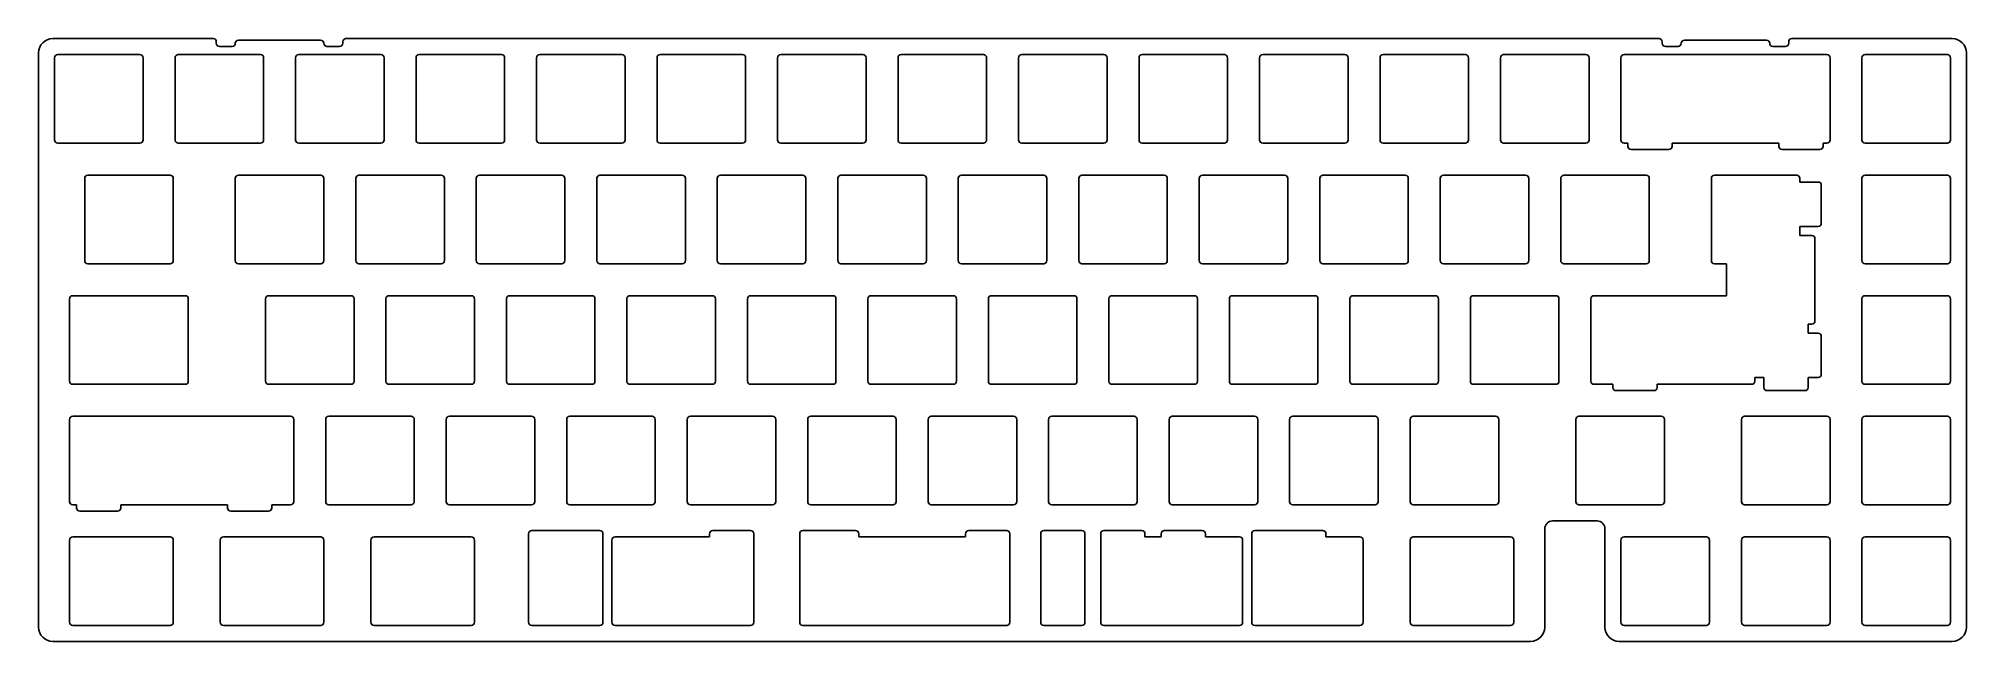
# Model space of a CAD drawing. Header units: millimetres. Extents: x 48 to 352, y -119 to -24.
import ezdxf

# ---------------------------------------------------------------- set-up
doc = ezdxf.new("R2010")
doc.units = ezdxf.units.MM
for name, color, linetype in [('Shape', 7, 'CONTINUOUS'), ('Shape001', 7, 'CONTINUOUS'), ('Shape002', 7, 'CONTINUOUS'), ('Shape003', 7, 'CONTINUOUS'), ('Shape004', 7, 'CONTINUOUS'), ('Shape005', 7, 'CONTINUOUS'), ('Shape006', 7, 'CONTINUOUS'), ('Shape007', 7, 'CONTINUOUS'), ('Shape008', 7, 'CONTINUOUS'), ('Shape009', 7, 'CONTINUOUS'), ('Shape010', 7, 'CONTINUOUS'), ('Shape011', 7, 'CONTINUOUS'), ('Shape012', 7, 'CONTINUOUS'), ('Shape013', 7, 'CONTINUOUS'), ('Shape014', 7, 'CONTINUOUS'), ('Shape015', 7, 'CONTINUOUS'), ('Shape016', 7, 'CONTINUOUS'), ('Shape017', 7, 'CONTINUOUS'), ('Shape018', 7, 'CONTINUOUS'), ('Shape019', 7, 'CONTINUOUS'), ('Shape020', 7, 'CONTINUOUS'), ('Shape021', 7, 'CONTINUOUS'), ('Shape022', 7, 'CONTINUOUS'), ('Shape023', 7, 'CONTINUOUS'), ('Shape024', 7, 'CONTINUOUS'), ('Shape025', 7, 'CONTINUOUS'), ('Shape026', 7, 'CONTINUOUS'), ('Shape027', 7, 'CONTINUOUS'), ('Shape028', 7, 'CONTINUOUS'), ('Shape029', 7, 'CONTINUOUS'), ('Shape030', 7, 'CONTINUOUS'), ('Shape031', 7, 'CONTINUOUS'), ('Shape032', 7, 'CONTINUOUS'), ('Shape033', 7, 'CONTINUOUS'), ('Shape034', 7, 'CONTINUOUS'), ('Shape035', 7, 'CONTINUOUS'), ('Shape036', 7, 'CONTINUOUS'), ('Shape037', 7, 'CONTINUOUS'), ('Shape038', 7, 'CONTINUOUS'), ('Shape039', 7, 'CONTINUOUS'), ('Shape040', 7, 'CONTINUOUS'), ('Shape041', 7, 'CONTINUOUS'), ('Shape042', 7, 'CONTINUOUS'), ('Shape043', 7, 'CONTINUOUS'), ('Shape044', 7, 'CONTINUOUS'), ('Shape045', 7, 'CONTINUOUS'), ('Shape046', 7, 'CONTINUOUS'), ('Shape047', 7, 'CONTINUOUS'), ('Shape048', 7, 'CONTINUOUS'), ('Shape049', 7, 'CONTINUOUS'), ('Shape050', 7, 'CONTINUOUS'), ('Shape051', 7, 'CONTINUOUS'), ('Shape052', 7, 'CONTINUOUS'), ('Shape053', 7, 'CONTINUOUS'), ('Shape054', 7, 'CONTINUOUS'), ('Shape055', 7, 'CONTINUOUS'), ('Shape056', 7, 'CONTINUOUS'), ('Shape057', 7, 'CONTINUOUS'), ('Shape058', 7, 'CONTINUOUS'), ('Shape059', 7, 'CONTINUOUS'), ('Shape060', 7, 'CONTINUOUS'), ('Shape061', 7, 'CONTINUOUS'), ('Shape062', 7, 'CONTINUOUS'), ('Shape063', 7, 'CONTINUOUS'), ('Shape064', 7, 'CONTINUOUS'), ('Shape065', 7, 'CONTINUOUS'), ('Shape066', 7, 'CONTINUOUS'), ('Shape067', 7, 'CONTINUOUS'), ('Shape068', 7, 'CONTINUOUS'), ('Shape069', 7, 'CONTINUOUS'), ('Shape070', 7, 'CONTINUOUS'), ('Shape071', 7, 'CONTINUOUS'), ('Shape072', 7, 'CONTINUOUS'), ('Shape073', 7, 'CONTINUOUS'), ('Shape074', 7, 'CONTINUOUS'), ('Shape075', 7, 'CONTINUOUS'), ('Shape076', 7, 'CONTINUOUS'), ('Shape077', 7, 'CONTINUOUS'), ('Shape078', 7, 'CONTINUOUS'), ('Shape079', 7, 'CONTINUOUS'), ('Shape080', 7, 'CONTINUOUS'), ('Shape081', 7, 'CONTINUOUS'), ('Shape082', 7, 'CONTINUOUS'), ('Shape083', 7, 'CONTINUOUS'), ('Shape084', 7, 'CONTINUOUS'), ('Shape085', 7, 'CONTINUOUS'), ('Shape086', 7, 'CONTINUOUS'), ('Shape087', 7, 'CONTINUOUS'), ('Shape088', 7, 'CONTINUOUS'), ('Shape089', 7, 'CONTINUOUS'), ('Shape090', 7, 'CONTINUOUS'), ('Shape091', 7, 'CONTINUOUS'), ('Shape092', 7, 'CONTINUOUS'), ('Shape093', 7, 'CONTINUOUS'), ('Shape094', 7, 'CONTINUOUS'), ('Shape095', 7, 'CONTINUOUS'), ('Shape096', 7, 'CONTINUOUS'), ('Shape097', 7, 'CONTINUOUS'), ('Shape098', 7, 'CONTINUOUS'), ('Shape099', 7, 'CONTINUOUS'), ('Shape100', 7, 'CONTINUOUS'), ('Shape101', 7, 'CONTINUOUS'), ('Shape102', 7, 'CONTINUOUS'), ('Shape103', 7, 'CONTINUOUS'), ('Shape104', 7, 'CONTINUOUS'), ('Shape105', 7, 'CONTINUOUS'), ('Shape106', 7, 'CONTINUOUS'), ('Shape107', 7, 'CONTINUOUS'), ('Shape108', 7, 'CONTINUOUS'), ('Shape109', 7, 'CONTINUOUS'), ('Shape110', 7, 'CONTINUOUS'), ('Shape111', 7, 'CONTINUOUS'), ('Shape112', 7, 'CONTINUOUS'), ('Shape113', 7, 'CONTINUOUS'), ('Shape114', 7, 'CONTINUOUS'), ('Shape115', 7, 'CONTINUOUS'), ('Shape116', 7, 'CONTINUOUS'), ('Shape117', 7, 'CONTINUOUS'), ('Shape118', 7, 'CONTINUOUS'), ('Shape119', 7, 'CONTINUOUS'), ('Shape120', 7, 'CONTINUOUS'), ('Shape121', 7, 'CONTINUOUS'), ('Shape122', 7, 'CONTINUOUS'), ('Shape123', 7, 'CONTINUOUS'), ('Shape124', 7, 'CONTINUOUS'), ('Shape125', 7, 'CONTINUOUS'), ('Shape126', 7, 'CONTINUOUS'), ('Shape127', 7, 'CONTINUOUS'), ('Shape128', 7, 'CONTINUOUS'), ('Shape129', 7, 'CONTINUOUS'), ('Shape130', 7, 'CONTINUOUS'), ('Shape131', 7, 'CONTINUOUS'), ('Shape132', 7, 'CONTINUOUS'), ('Shape133', 7, 'CONTINUOUS'), ('Shape134', 7, 'CONTINUOUS'), ('Shape135', 7, 'CONTINUOUS'), ('Shape136', 7, 'CONTINUOUS'), ('Shape137', 7, 'CONTINUOUS'), ('Shape138', 7, 'CONTINUOUS'), ('Shape139', 7, 'CONTINUOUS'), ('Shape140', 7, 'CONTINUOUS'), ('Shape141', 7, 'CONTINUOUS'), ('Shape142', 7, 'CONTINUOUS'), ('Shape143', 7, 'CONTINUOUS'), ('Shape144', 7, 'CONTINUOUS'), ('Shape145', 7, 'CONTINUOUS'), ('Shape146', 7, 'CONTINUOUS'), ('Shape147', 7, 'CONTINUOUS'), ('Shape148', 7, 'CONTINUOUS'), ('Shape149', 7, 'CONTINUOUS'), ('Shape150', 7, 'CONTINUOUS'), ('Shape151', 7, 'CONTINUOUS'), ('Shape152', 7, 'CONTINUOUS'), ('Shape153', 7, 'CONTINUOUS'), ('Shape154', 7, 'CONTINUOUS'), ('Shape155', 7, 'CONTINUOUS'), ('Shape156', 7, 'CONTINUOUS'), ('Shape157', 7, 'CONTINUOUS'), ('Shape158', 7, 'CONTINUOUS'), ('Shape159', 7, 'CONTINUOUS'), ('Shape160', 7, 'CONTINUOUS'), ('Shape161', 7, 'CONTINUOUS'), ('Shape162', 7, 'CONTINUOUS'), ('Shape163', 7, 'CONTINUOUS'), ('Shape164', 7, 'CONTINUOUS'), ('Shape165', 7, 'CONTINUOUS'), ('Shape166', 7, 'CONTINUOUS'), ('Shape167', 7, 'CONTINUOUS'), ('Shape168', 7, 'CONTINUOUS'), ('Shape169', 7, 'CONTINUOUS'), ('Shape170', 7, 'CONTINUOUS'), ('Shape171', 7, 'CONTINUOUS'), ('Shape172', 7, 'CONTINUOUS'), ('Shape173', 7, 'CONTINUOUS'), ('Shape174', 7, 'CONTINUOUS'), ('Shape175', 7, 'CONTINUOUS'), ('Shape176', 7, 'CONTINUOUS'), ('Shape177', 7, 'CONTINUOUS'), ('Shape178', 7, 'CONTINUOUS'), ('Shape179', 7, 'CONTINUOUS'), ('Shape180', 7, 'CONTINUOUS'), ('Shape181', 7, 'CONTINUOUS'), ('Shape182', 7, 'CONTINUOUS'), ('Shape183', 7, 'CONTINUOUS'), ('Shape184', 7, 'CONTINUOUS'), ('Shape185', 7, 'CONTINUOUS'), ('Shape186', 7, 'CONTINUOUS'), ('Shape187', 7, 'CONTINUOUS'), ('Shape188', 7, 'CONTINUOUS'), ('Shape189', 7, 'CONTINUOUS'), ('Shape190', 7, 'CONTINUOUS'), ('Shape191', 7, 'CONTINUOUS'), ('Shape192', 7, 'CONTINUOUS'), ('Shape193', 7, 'CONTINUOUS'), ('Shape194', 7, 'CONTINUOUS'), ('Shape195', 7, 'CONTINUOUS'), ('Shape196', 7, 'CONTINUOUS'), ('Shape197', 7, 'CONTINUOUS'), ('Shape198', 7, 'CONTINUOUS'), ('Shape199', 7, 'CONTINUOUS'), ('Shape200', 7, 'CONTINUOUS'), ('Shape201', 7, 'CONTINUOUS'), ('Shape202', 7, 'CONTINUOUS'), ('Shape203', 7, 'CONTINUOUS'), ('Shape204', 7, 'CONTINUOUS'), ('Shape205', 7, 'CONTINUOUS'), ('Shape206', 7, 'CONTINUOUS'), ('Shape207', 7, 'CONTINUOUS'), ('Shape208', 7, 'CONTINUOUS'), ('Shape209', 7, 'CONTINUOUS'), ('Shape210', 7, 'CONTINUOUS'), ('Shape211', 7, 'CONTINUOUS'), ('Shape212', 7, 'CONTINUOUS'), ('Shape213', 7, 'CONTINUOUS'), ('Shape214', 7, 'CONTINUOUS'), ('Shape215', 7, 'CONTINUOUS'), ('Shape216', 7, 'CONTINUOUS'), ('Shape217', 7, 'CONTINUOUS'), ('Shape218', 7, 'CONTINUOUS'), ('Shape219', 7, 'CONTINUOUS'), ('Shape220', 7, 'CONTINUOUS'), ('Shape221', 7, 'CONTINUOUS'), ('Shape222', 7, 'CONTINUOUS'), ('Shape223', 7, 'CONTINUOUS'), ('Shape224', 7, 'CONTINUOUS'), ('Shape225', 7, 'CONTINUOUS'), ('Shape226', 7, 'CONTINUOUS'), ('Shape227', 7, 'CONTINUOUS'), ('Shape228', 7, 'CONTINUOUS'), ('Shape229', 7, 'CONTINUOUS'), ('Shape230', 7, 'CONTINUOUS'), ('Shape231', 7, 'CONTINUOUS'), ('Shape232', 7, 'CONTINUOUS'), ('Shape233', 7, 'CONTINUOUS'), ('Shape234', 7, 'CONTINUOUS'), ('Shape235', 7, 'CONTINUOUS'), ('Shape236', 7, 'CONTINUOUS'), ('Shape237', 7, 'CONTINUOUS'), ('Shape238', 7, 'CONTINUOUS'), ('Shape239', 7, 'CONTINUOUS'), ('Shape240', 7, 'CONTINUOUS'), ('Shape241', 7, 'CONTINUOUS'), ('Shape242', 7, 'CONTINUOUS'), ('Shape243', 7, 'CONTINUOUS'), ('Shape244', 7, 'CONTINUOUS'), ('Shape245', 7, 'CONTINUOUS'), ('Shape246', 7, 'CONTINUOUS'), ('Shape247', 7, 'CONTINUOUS'), ('Shape248', 7, 'CONTINUOUS'), ('Shape249', 7, 'CONTINUOUS'), ('Shape250', 7, 'CONTINUOUS'), ('Shape251', 7, 'CONTINUOUS'), ('Shape252', 7, 'CONTINUOUS'), ('Shape253', 7, 'CONTINUOUS'), ('Shape254', 7, 'CONTINUOUS'), ('Shape255', 7, 'CONTINUOUS'), ('Shape256', 7, 'CONTINUOUS'), ('Shape257', 7, 'CONTINUOUS'), ('Shape259', 7, 'CONTINUOUS'), ('Shape260', 7, 'CONTINUOUS'), ('Shape261', 7, 'CONTINUOUS'), ('Shape262', 7, 'CONTINUOUS'), ('Shape263', 7, 'CONTINUOUS'), ('Shape264', 7, 'CONTINUOUS'), ('Shape265', 7, 'CONTINUOUS'), ('Shape266', 7, 'CONTINUOUS'), ('Shape268', 7, 'CONTINUOUS'), ('Shape269', 7, 'CONTINUOUS'), ('Shape270', 7, 'CONTINUOUS'), ('Shape271', 7, 'CONTINUOUS'), ('Shape272', 7, 'CONTINUOUS'), ('Shape273', 7, 'CONTINUOUS'), ('Shape274', 7, 'CONTINUOUS'), ('Shape275', 7, 'CONTINUOUS'), ('Shape276', 7, 'CONTINUOUS'), ('Shape277', 7, 'CONTINUOUS'), ('Shape278', 7, 'CONTINUOUS'), ('Shape279', 7, 'CONTINUOUS'), ('Shape280', 7, 'CONTINUOUS'), ('Shape281', 7, 'CONTINUOUS'), ('Shape282', 7, 'CONTINUOUS'), ('Shape283', 7, 'CONTINUOUS'), ('Shape284', 7, 'CONTINUOUS'), ('Shape285', 7, 'CONTINUOUS'), ('Shape286', 7, 'CONTINUOUS'), ('Shape287', 7, 'CONTINUOUS'), ('Shape288', 7, 'CONTINUOUS'), ('Shape289', 7, 'CONTINUOUS'), ('Shape290', 7, 'CONTINUOUS'), ('Shape291', 7, 'CONTINUOUS'), ('Shape292', 7, 'CONTINUOUS'), ('Shape293', 7, 'CONTINUOUS'), ('Shape294', 7, 'CONTINUOUS'), ('Shape295', 7, 'CONTINUOUS'), ('Shape296', 7, 'CONTINUOUS'), ('Shape297', 7, 'CONTINUOUS'), ('Shape298', 7, 'CONTINUOUS'), ('Shape299', 7, 'CONTINUOUS'), ('Shape300', 7, 'CONTINUOUS'), ('Shape301', 7, 'CONTINUOUS'), ('Shape302', 7, 'CONTINUOUS'), ('Shape303', 7, 'CONTINUOUS'), ('Shape304', 7, 'CONTINUOUS'), ('Shape305', 7, 'CONTINUOUS'), ('Shape306', 7, 'CONTINUOUS'), ('Shape307', 7, 'CONTINUOUS'), ('Shape308', 7, 'CONTINUOUS'), ('Shape309', 7, 'CONTINUOUS'), ('Shape310', 7, 'CONTINUOUS'), ('Shape311', 7, 'CONTINUOUS'), ('Shape312', 7, 'CONTINUOUS'), ('Shape313', 7, 'CONTINUOUS'), ('Shape314', 7, 'CONTINUOUS'), ('Shape315', 7, 'CONTINUOUS'), ('Shape316', 7, 'CONTINUOUS'), ('Shape317', 7, 'CONTINUOUS'), ('Shape318', 7, 'CONTINUOUS'), ('Shape319', 7, 'CONTINUOUS'), ('Shape320', 7, 'CONTINUOUS'), ('Shape321', 7, 'CONTINUOUS'), ('Shape322', 7, 'CONTINUOUS'), ('Shape323', 7, 'CONTINUOUS'), ('Shape324', 7, 'CONTINUOUS'), ('Shape325', 7, 'CONTINUOUS'), ('Shape326', 7, 'CONTINUOUS'), ('Shape327', 7, 'CONTINUOUS'), ('Shape328', 7, 'CONTINUOUS'), ('Shape329', 7, 'CONTINUOUS'), ('Shape330', 7, 'CONTINUOUS'), ('Shape331', 7, 'CONTINUOUS'), ('Shape332', 7, 'CONTINUOUS'), ('Shape333', 7, 'CONTINUOUS'), ('Shape334', 7, 'CONTINUOUS'), ('Shape335', 7, 'CONTINUOUS'), ('Shape336', 7, 'CONTINUOUS'), ('Shape337', 7, 'CONTINUOUS'), ('Shape338', 7, 'CONTINUOUS'), ('Shape339', 7, 'CONTINUOUS'), ('Shape340', 7, 'CONTINUOUS'), ('Shape341', 7, 'CONTINUOUS'), ('Shape342', 7, 'CONTINUOUS'), ('Shape343', 7, 'CONTINUOUS'), ('Shape344', 7, 'CONTINUOUS'), ('Shape345', 7, 'CONTINUOUS'), ('Shape346', 7, 'CONTINUOUS'), ('Shape347', 7, 'CONTINUOUS'), ('Shape348', 7, 'CONTINUOUS'), ('Shape349', 7, 'CONTINUOUS'), ('Shape350', 7, 'CONTINUOUS'), ('Shape351', 7, 'CONTINUOUS'), ('Shape352', 7, 'CONTINUOUS'), ('Shape353', 7, 'CONTINUOUS'), ('Shape354', 7, 'CONTINUOUS'), ('Shape355', 7, 'CONTINUOUS'), ('Shape356', 7, 'CONTINUOUS'), ('Shape357', 7, 'CONTINUOUS'), ('Shape358', 7, 'CONTINUOUS'), ('Shape359', 7, 'CONTINUOUS'), ('Shape360', 7, 'CONTINUOUS'), ('Shape361', 7, 'CONTINUOUS'), ('Shape362', 7, 'CONTINUOUS'), ('Shape363', 7, 'CONTINUOUS'), ('Shape364', 7, 'CONTINUOUS'), ('Shape365', 7, 'CONTINUOUS'), ('Shape366', 7, 'CONTINUOUS'), ('Shape367', 7, 'CONTINUOUS'), ('Shape368', 7, 'CONTINUOUS'), ('Shape369', 7, 'CONTINUOUS'), ('Shape370', 7, 'CONTINUOUS'), ('Shape371', 7, 'CONTINUOUS'), ('Shape372', 7, 'CONTINUOUS'), ('Shape373', 7, 'CONTINUOUS'), ('Shape374', 7, 'CONTINUOUS'), ('Shape375', 7, 'CONTINUOUS'), ('Shape376', 7, 'CONTINUOUS'), ('Shape377', 7, 'CONTINUOUS'), ('Shape378', 7, 'CONTINUOUS'), ('Shape379', 7, 'CONTINUOUS'), ('Shape380', 7, 'CONTINUOUS'), ('Shape381', 7, 'CONTINUOUS'), ('Shape382', 7, 'CONTINUOUS'), ('Shape383', 7, 'CONTINUOUS'), ('Shape384', 7, 'CONTINUOUS'), ('Shape385', 7, 'CONTINUOUS'), ('Shape386', 7, 'CONTINUOUS'), ('Shape387', 7, 'CONTINUOUS'), ('Shape388', 7, 'CONTINUOUS'), ('Shape390', 7, 'CONTINUOUS'), ('Shape391', 7, 'CONTINUOUS'), ('Shape392', 7, 'CONTINUOUS'), ('Shape393', 7, 'CONTINUOUS'), ('Shape394', 7, 'CONTINUOUS'), ('Shape395', 7, 'CONTINUOUS'), ('Shape396', 7, 'CONTINUOUS'), ('Shape397', 7, 'CONTINUOUS'), ('Shape398', 7, 'CONTINUOUS'), ('Shape399', 7, 'CONTINUOUS'), ('Shape400', 7, 'CONTINUOUS'), ('Shape402', 7, 'CONTINUOUS'), ('Shape403', 7, 'CONTINUOUS'), ('Shape404', 7, 'CONTINUOUS'), ('Shape405', 7, 'CONTINUOUS'), ('Shape406', 7, 'CONTINUOUS'), ('Shape407', 7, 'CONTINUOUS'), ('Shape408', 7, 'CONTINUOUS'), ('Shape409', 7, 'CONTINUOUS'), ('Shape410', 7, 'CONTINUOUS'), ('Shape411', 7, 'CONTINUOUS'), ('Shape412', 7, 'CONTINUOUS'), ('Shape413', 7, 'CONTINUOUS'), ('Shape414', 7, 'CONTINUOUS'), ('Shape415', 7, 'CONTINUOUS'), ('Shape416', 7, 'CONTINUOUS'), ('Shape417', 7, 'CONTINUOUS'), ('Shape418', 7, 'CONTINUOUS'), ('Shape419', 7, 'CONTINUOUS'), ('Shape420', 7, 'CONTINUOUS'), ('Shape421', 7, 'CONTINUOUS'), ('Shape422', 7, 'CONTINUOUS'), ('Shape423', 7, 'CONTINUOUS'), ('Shape424', 7, 'CONTINUOUS'), ('Shape425', 7, 'CONTINUOUS'), ('Shape426', 7, 'CONTINUOUS'), ('Shape427', 7, 'CONTINUOUS'), ('Shape428', 7, 'CONTINUOUS'), ('Shape429', 7, 'CONTINUOUS'), ('Shape430', 7, 'CONTINUOUS'), ('Shape431', 7, 'CONTINUOUS'), ('Shape432', 7, 'CONTINUOUS'), ('Shape433', 7, 'CONTINUOUS'), ('Shape434', 7, 'CONTINUOUS'), ('Shape435', 7, 'CONTINUOUS'), ('Shape436', 7, 'CONTINUOUS'), ('Shape437', 7, 'CONTINUOUS'), ('Shape438', 7, 'CONTINUOUS'), ('Shape439', 7, 'CONTINUOUS'), ('Shape440', 7, 'CONTINUOUS'), ('Shape441', 7, 'CONTINUOUS'), ('Shape442', 7, 'CONTINUOUS'), ('Shape443', 7, 'CONTINUOUS'), ('Shape444', 7, 'CONTINUOUS'), ('Shape445', 7, 'CONTINUOUS'), ('Shape446', 7, 'CONTINUOUS'), ('Shape447', 7, 'CONTINUOUS'), ('Shape448', 7, 'CONTINUOUS'), ('Shape449', 7, 'CONTINUOUS'), ('Shape450', 7, 'CONTINUOUS'), ('Shape451', 7, 'CONTINUOUS'), ('Shape452', 7, 'CONTINUOUS'), ('Shape453', 7, 'CONTINUOUS'), ('Shape454', 7, 'CONTINUOUS'), ('Shape455', 7, 'CONTINUOUS'), ('Shape456', 7, 'CONTINUOUS'), ('Shape457', 7, 'CONTINUOUS'), ('Shape458', 7, 'CONTINUOUS'), ('Shape459', 7, 'CONTINUOUS'), ('Shape460', 7, 'CONTINUOUS'), ('Shape461', 7, 'CONTINUOUS'), ('Shape462', 7, 'CONTINUOUS'), ('Shape463', 7, 'CONTINUOUS'), ('Shape464', 7, 'CONTINUOUS'), ('Shape465', 7, 'CONTINUOUS'), ('Shape466', 7, 'CONTINUOUS'), ('Shape467', 7, 'CONTINUOUS'), ('Shape468', 7, 'CONTINUOUS'), ('Shape469', 7, 'CONTINUOUS'), ('Shape470', 7, 'CONTINUOUS'), ('Shape471', 7, 'CONTINUOUS'), ('Shape472', 7, 'CONTINUOUS'), ('Shape473', 7, 'CONTINUOUS'), ('Shape474', 7, 'CONTINUOUS'), ('Shape475', 7, 'CONTINUOUS'), ('Shape476', 7, 'CONTINUOUS'), ('Shape477', 7, 'CONTINUOUS'), ('Shape478', 7, 'CONTINUOUS'), ('Shape479', 7, 'CONTINUOUS'), ('Shape480', 7, 'CONTINUOUS'), ('Shape481', 7, 'CONTINUOUS'), ('Shape482', 7, 'CONTINUOUS'), ('Shape483', 7, 'CONTINUOUS'), ('Shape484', 7, 'CONTINUOUS'), ('Shape485', 7, 'CONTINUOUS'), ('Shape486', 7, 'CONTINUOUS'), ('Shape487', 7, 'CONTINUOUS'), ('Shape488', 7, 'CONTINUOUS'), ('Shape489', 7, 'CONTINUOUS'), ('Shape490', 7, 'CONTINUOUS'), ('Shape491', 7, 'CONTINUOUS'), ('Shape492', 7, 'CONTINUOUS'), ('Shape493', 7, 'CONTINUOUS'), ('Shape494', 7, 'CONTINUOUS'), ('Shape495', 7, 'CONTINUOUS'), ('Shape496', 7, 'CONTINUOUS'), ('Shape497', 7, 'CONTINUOUS'), ('Shape498', 7, 'CONTINUOUS'), ('Shape499', 7, 'CONTINUOUS'), ('Shape500', 7, 'CONTINUOUS'), ('Shape501', 7, 'CONTINUOUS'), ('Shape502', 7, 'CONTINUOUS'), ('Shape503', 7, 'CONTINUOUS'), ('Shape504', 7, 'CONTINUOUS'), ('Shape505', 7, 'CONTINUOUS'), ('Shape506', 7, 'CONTINUOUS'), ('Shape507', 7, 'CONTINUOUS'), ('Shape508', 7, 'CONTINUOUS'), ('Shape509', 7, 'CONTINUOUS'), ('Shape510', 7, 'CONTINUOUS'), ('Shape511', 7, 'CONTINUOUS'), ('Shape512', 7, 'CONTINUOUS'), ('Shape513', 7, 'CONTINUOUS'), ('Shape514', 7, 'CONTINUOUS'), ('Shape515', 7, 'CONTINUOUS'), ('Shape516', 7, 'CONTINUOUS'), ('Shape517', 7, 'CONTINUOUS'), ('Shape518', 7, 'CONTINUOUS'), ('Shape519', 7, 'CONTINUOUS'), ('Shape520', 7, 'CONTINUOUS'), ('Shape521', 7, 'CONTINUOUS'), ('Shape522', 7, 'CONTINUOUS'), ('Shape523', 7, 'CONTINUOUS'), ('Shape524', 7, 'CONTINUOUS'), ('Shape525', 7, 'CONTINUOUS'), ('Shape526', 7, 'CONTINUOUS'), ('Shape527', 7, 'CONTINUOUS'), ('Shape528', 7, 'CONTINUOUS'), ('Shape529', 7, 'CONTINUOUS'), ('Shape530', 7, 'CONTINUOUS'), ('Shape531', 7, 'CONTINUOUS'), ('Shape532', 7, 'CONTINUOUS'), ('Shape533', 7, 'CONTINUOUS'), ('Shape534', 7, 'CONTINUOUS'), ('Shape535', 7, 'CONTINUOUS'), ('Shape536', 7, 'CONTINUOUS'), ('Shape537', 7, 'CONTINUOUS'), ('Shape538', 7, 'CONTINUOUS'), ('Shape539', 7, 'CONTINUOUS'), ('Shape540', 7, 'CONTINUOUS'), ('Shape541', 7, 'CONTINUOUS'), ('Shape542', 7, 'CONTINUOUS'), ('Shape543', 7, 'CONTINUOUS'), ('Shape544', 7, 'CONTINUOUS'), ('Shape545', 7, 'CONTINUOUS'), ('Shape546', 7, 'CONTINUOUS'), ('Shape547', 7, 'CONTINUOUS'), ('Shape548', 7, 'CONTINUOUS'), ('Shape549', 7, 'CONTINUOUS'), ('Shape550', 7, 'CONTINUOUS'), ('Shape551', 7, 'CONTINUOUS'), ('Shape552', 7, 'CONTINUOUS'), ('Shape553', 7, 'CONTINUOUS'), ('Shape554', 7, 'CONTINUOUS'), ('Shape555', 7, 'CONTINUOUS'), ('Shape556', 7, 'CONTINUOUS'), ('Shape557', 7, 'CONTINUOUS'), ('Shape558', 7, 'CONTINUOUS'), ('Shape559', 7, 'CONTINUOUS'), ('Shape560', 7, 'CONTINUOUS'), ('Shape561', 7, 'CONTINUOUS'), ('Shape562', 7, 'CONTINUOUS'), ('Shape563', 7, 'CONTINUOUS'), ('Shape564', 7, 'CONTINUOUS'), ('Shape565', 7, 'CONTINUOUS'), ('Shape566', 7, 'CONTINUOUS'), ('Shape567', 7, 'CONTINUOUS'), ('Shape568', 7, 'CONTINUOUS'), ('Shape569', 7, 'CONTINUOUS'), ('Shape570', 7, 'CONTINUOUS'), ('Shape571', 7, 'CONTINUOUS'), ('Shape572', 7, 'CONTINUOUS'), ('Shape573', 7, 'CONTINUOUS'), ('Shape574', 7, 'CONTINUOUS'), ('Shape575', 7, 'CONTINUOUS'), ('Shape576', 7, 'CONTINUOUS'), ('Shape577', 7, 'CONTINUOUS'), ('Shape578', 7, 'CONTINUOUS'), ('Shape579', 7, 'CONTINUOUS'), ('Shape580', 7, 'CONTINUOUS'), ('Shape581', 7, 'CONTINUOUS'), ('Shape582', 7, 'CONTINUOUS'), ('Shape583', 7, 'CONTINUOUS'), ('Shape584', 7, 'CONTINUOUS'), ('Shape585', 7, 'CONTINUOUS'), ('Shape586', 7, 'CONTINUOUS'), ('Shape587', 7, 'CONTINUOUS'), ('Shape588', 7, 'CONTINUOUS'), ('Shape589', 7, 'CONTINUOUS'), ('Shape590', 7, 'CONTINUOUS'), ('Shape591', 7, 'CONTINUOUS'), ('Shape592', 7, 'CONTINUOUS'), ('Shape593', 7, 'CONTINUOUS'), ('Shape594', 7, 'CONTINUOUS'), ('Shape595', 7, 'CONTINUOUS'), ('Shape596', 7, 'CONTINUOUS'), ('Shape597', 7, 'CONTINUOUS'), ('Shape598', 7, 'CONTINUOUS'), ('Shape599', 7, 'CONTINUOUS'), ('Shape600', 7, 'CONTINUOUS'), ('Shape601', 7, 'CONTINUOUS'), ('Shape602', 7, 'CONTINUOUS'), ('Shape603', 7, 'CONTINUOUS'), ('Shape604', 7, 'CONTINUOUS'), ('Shape605', 7, 'CONTINUOUS'), ('Shape606', 7, 'CONTINUOUS'), ('Shape607', 7, 'CONTINUOUS'), ('Shape608', 7, 'CONTINUOUS'), ('Shape609', 7, 'CONTINUOUS'), ('Shape610', 7, 'CONTINUOUS'), ('Shape611', 7, 'CONTINUOUS'), ('Shape612', 7, 'CONTINUOUS'), ('Shape613', 7, 'CONTINUOUS'), ('Shape614', 7, 'CONTINUOUS'), ('Shape615', 7, 'CONTINUOUS'), ('Shape616', 7, 'CONTINUOUS'), ('Shape617', 7, 'CONTINUOUS'), ('Shape618', 7, 'CONTINUOUS'), ('Shape619', 7, 'CONTINUOUS'), ('Shape620', 7, 'CONTINUOUS'), ('Shape621', 7, 'CONTINUOUS'), ('Shape622', 7, 'CONTINUOUS'), ('Shape623', 7, 'CONTINUOUS'), ('Shape624', 7, 'CONTINUOUS'), ('Shape625', 7, 'CONTINUOUS'), ('Shape626', 7, 'CONTINUOUS'), ('Shape627', 7, 'CONTINUOUS'), ('Shape628', 7, 'CONTINUOUS'), ('Shape629', 7, 'CONTINUOUS'), ('Shape630', 7, 'CONTINUOUS'), ('Shape631', 7, 'CONTINUOUS'), ('Shape632', 7, 'CONTINUOUS'), ('Shape633', 7, 'CONTINUOUS'), ('Shape634', 7, 'CONTINUOUS'), ('Shape635', 7, 'CONTINUOUS'), ('Shape636', 7, 'CONTINUOUS'), ('Shape637', 7, 'CONTINUOUS'), ('Shape638', 7, 'CONTINUOUS'), ('Shape639', 7, 'CONTINUOUS'), ('Shape640', 7, 'CONTINUOUS'), ('Shape641', 7, 'CONTINUOUS'), ('Shape642', 7, 'CONTINUOUS'), ('Shape643', 7, 'CONTINUOUS'), ('Shape644', 7, 'CONTINUOUS'), ('Shape645', 7, 'CONTINUOUS'), ('Shape646', 7, 'CONTINUOUS'), ('Shape647', 7, 'CONTINUOUS'), ('Shape648', 7, 'CONTINUOUS'), ('Shape649', 7, 'CONTINUOUS'), ('Shape650', 7, 'CONTINUOUS'), ('Shape651', 7, 'CONTINUOUS'), ('Shape652', 7, 'CONTINUOUS'), ('Shape653', 7, 'CONTINUOUS'), ('Shape654', 7, 'CONTINUOUS'), ('Shape655', 7, 'CONTINUOUS'), ('Shape656', 7, 'CONTINUOUS'), ('Shape657', 7, 'CONTINUOUS'), ('Shape658', 7, 'CONTINUOUS'), ('Shape659', 7, 'CONTINUOUS'), ('Shape660', 7, 'CONTINUOUS'), ('Shape661', 7, 'CONTINUOUS'), ('Shape662', 7, 'CONTINUOUS'), ('Shape663', 7, 'CONTINUOUS'), ('Shape664', 7, 'CONTINUOUS'), ('Shape665', 7, 'CONTINUOUS'), ('Shape666', 7, 'CONTINUOUS'), ('Shape667', 7, 'CONTINUOUS'), ('Shape668', 7, 'CONTINUOUS'), ('Shape669', 7, 'CONTINUOUS'), ('Shape670', 7, 'CONTINUOUS'), ('Shape671', 7, 'CONTINUOUS'), ('Shape672', 7, 'CONTINUOUS'), ('Shape673', 7, 'CONTINUOUS'), ('Shape674', 7, 'CONTINUOUS'), ('Shape675', 7, 'CONTINUOUS'), ('Shape676', 7, 'CONTINUOUS'), ('Shape677', 7, 'CONTINUOUS'), ('Shape678', 7, 'CONTINUOUS'), ('Shape679', 7, 'CONTINUOUS'), ('Shape680', 7, 'CONTINUOUS'), ('Shape681', 7, 'CONTINUOUS'), ('Shape682', 7, 'CONTINUOUS'), ('Shape683', 7, 'CONTINUOUS'), ('Shape684', 7, 'CONTINUOUS'), ('Shape685', 7, 'CONTINUOUS'), ('Shape686', 7, 'CONTINUOUS'), ('Shape687', 7, 'CONTINUOUS'), ('Shape688', 7, 'CONTINUOUS'), ('Shape689', 7, 'CONTINUOUS'), ('Shape690', 7, 'CONTINUOUS'), ('Shape691', 7, 'CONTINUOUS'), ('Shape692', 7, 'CONTINUOUS'), ('Shape693', 7, 'CONTINUOUS'), ('Shape694', 7, 'CONTINUOUS'), ('Shape695', 7, 'CONTINUOUS'), ('Shape696', 7, 'CONTINUOUS'), ('Shape697', 7, 'CONTINUOUS'), ('Shape698', 7, 'CONTINUOUS'), ('Shape699', 7, 'CONTINUOUS'), ('Shape700', 7, 'CONTINUOUS'), ('Shape701', 7, 'CONTINUOUS'), ('Shape702', 7, 'CONTINUOUS'), ('Shape703', 7, 'CONTINUOUS'), ('Shape704', 7, 'CONTINUOUS'), ('Shape705', 7, 'CONTINUOUS'), ('Shape706', 7, 'CONTINUOUS'), ('Shape707', 7, 'CONTINUOUS'), ('Shape708', 7, 'CONTINUOUS'), ('Shape709', 7, 'CONTINUOUS'), ('Shape710', 7, 'CONTINUOUS'), ('Shape711', 7, 'CONTINUOUS'), ('Shape712', 7, 'CONTINUOUS'), ('Shape713', 7, 'CONTINUOUS'), ('Shape714', 7, 'CONTINUOUS'), ('Shape715', 7, 'CONTINUOUS'), ('Shape716', 7, 'CONTINUOUS'), ('Shape717', 7, 'CONTINUOUS'), ('Shape718', 7, 'CONTINUOUS'), ('Shape719', 7, 'CONTINUOUS'), ('Shape720', 7, 'CONTINUOUS'), ('Shape721', 7, 'CONTINUOUS'), ('Shape722', 7, 'CONTINUOUS'), ('Shape723', 7, 'CONTINUOUS'), ('Shape724', 7, 'CONTINUOUS'), ('Shape725', 7, 'CONTINUOUS'), ('Shape726', 7, 'CONTINUOUS'), ('Shape727', 7, 'CONTINUOUS'), ('Shape728', 7, 'CONTINUOUS'), ('Shape729', 7, 'CONTINUOUS'), ('Shape730', 7, 'CONTINUOUS'), ('Shape731', 7, 'CONTINUOUS'), ('Shape732', 7, 'CONTINUOUS'), ('Shape733', 7, 'CONTINUOUS'), ('Shape734', 7, 'CONTINUOUS'), ('Shape735', 7, 'CONTINUOUS'), ('Shape736', 7, 'CONTINUOUS'), ('Shape737', 7, 'CONTINUOUS'), ('Shape738', 7, 'CONTINUOUS'), ('Shape739', 7, 'CONTINUOUS'), ('Shape740', 7, 'CONTINUOUS'), ('Shape741', 7, 'CONTINUOUS'), ('Shape742', 7, 'CONTINUOUS'), ('Shape743', 7, 'CONTINUOUS'), ('Shape744', 7, 'CONTINUOUS'), ('Shape745', 7, 'CONTINUOUS'), ('Shape746', 7, 'CONTINUOUS'), ('Shape747', 7, 'CONTINUOUS'), ('Shape748', 7, 'CONTINUOUS'), ('Shape749', 7, 'CONTINUOUS'), ('Shape750', 7, 'CONTINUOUS'), ('Shape751', 7, 'CONTINUOUS'), ('Shape752', 7, 'CONTINUOUS'), ('Shape753', 7, 'CONTINUOUS'), ('Shape754', 7, 'CONTINUOUS'), ('Shape755', 7, 'CONTINUOUS'), ('Shape756', 7, 'CONTINUOUS'), ('Shape757', 7, 'CONTINUOUS'), ('Shape758', 7, 'CONTINUOUS'), ('Shape759', 7, 'CONTINUOUS'), ('Shape760', 7, 'CONTINUOUS'), ('Shape761', 7, 'CONTINUOUS'), ('Shape762', 7, 'CONTINUOUS'), ('Shape763', 7, 'CONTINUOUS'), ('Shape764', 7, 'CONTINUOUS'), ('Shape765', 7, 'CONTINUOUS'), ('Shape766', 7, 'CONTINUOUS'), ('Shape767', 7, 'CONTINUOUS'), ('Shape768', 7, 'CONTINUOUS'), ('Shape769', 7, 'CONTINUOUS'), ('Shape770', 7, 'CONTINUOUS'), ('Shape771', 7, 'CONTINUOUS'), ('Shape772', 7, 'CONTINUOUS'), ('Shape773', 7, 'CONTINUOUS'), ('Shape774', 7, 'CONTINUOUS'), ('Shape775', 7, 'CONTINUOUS'), ('Shape776', 7, 'CONTINUOUS'), ('Shape777', 7, 'CONTINUOUS'), ('Shape778', 7, 'CONTINUOUS'), ('Shape779', 7, 'CONTINUOUS'), ('Shape780', 7, 'CONTINUOUS'), ('Shape781', 7, 'CONTINUOUS'), ('Shape782', 7, 'CONTINUOUS'), ('Shape783', 7, 'CONTINUOUS')]:
    doc.layers.add(name, color=color, linetype=linetype)

msp = doc.modelspace()

# ---------------------------------------------------------------- linework, layer by layer
at = {"layer": 'Shape'}
msp.add_arc((50.65, -39.8375), 0.5, 180, -90, dxfattribs=at)
at = {"layer": 'Shape001'}
msp.add_arc((63.65, -39.8375), 0.5, -90, 0, dxfattribs=at)
at = {"layer": 'Shape002'}
msp.add_arc((63.65, -26.8375), 0.5, 0, 90, dxfattribs=at)
at = {"layer": 'Shape003'}
msp.add_arc((50.65, -26.8375), 0.5, 90, 180, dxfattribs=at)
at = {"layer": 'Shape004'}
msp.add_line((50.65, -40.3375), (63.65, -40.3375), dxfattribs=at)
at = {"layer": 'Shape005'}
msp.add_line((63.65, -26.3375), (50.65, -26.3375), dxfattribs=at)
at = {"layer": 'Shape006'}
msp.add_line((64.15, -39.8375), (64.15, -26.8375), dxfattribs=at)
at = {"layer": 'Shape007'}
msp.add_line((50.15, -26.8375), (50.15, -39.8375), dxfattribs=at)
at = {"layer": 'Shape008'}
msp.add_arc((69.7, -39.8375), 0.5, 180, -90, dxfattribs=at)
at = {"layer": 'Shape009'}
msp.add_arc((82.7, -39.8375), 0.5, -90, 0, dxfattribs=at)
at = {"layer": 'Shape010'}
msp.add_arc((82.7, -26.8375), 0.5, 0, 90, dxfattribs=at)
at = {"layer": 'Shape011'}
msp.add_arc((69.7, -26.8375), 0.5, 90, 180, dxfattribs=at)
at = {"layer": 'Shape012'}
msp.add_line((69.7, -40.3375), (82.7, -40.3375), dxfattribs=at)
at = {"layer": 'Shape013'}
msp.add_line((82.7, -26.3375), (69.7, -26.3375), dxfattribs=at)
at = {"layer": 'Shape014'}
msp.add_line((83.2, -39.8375), (83.2, -26.8375), dxfattribs=at)
at = {"layer": 'Shape015'}
msp.add_line((69.2, -26.8375), (69.2, -39.8375), dxfattribs=at)
at = {"layer": 'Shape016'}
msp.add_arc((88.75, -39.8375), 0.5, 180, -90, dxfattribs=at)
at = {"layer": 'Shape017'}
msp.add_arc((101.75, -39.8375), 0.5, -90, 0, dxfattribs=at)
at = {"layer": 'Shape018'}
msp.add_arc((101.75, -26.8375), 0.5, 0, 90, dxfattribs=at)
at = {"layer": 'Shape019'}
msp.add_arc((88.75, -26.8375), 0.5, 90, 180, dxfattribs=at)
at = {"layer": 'Shape020'}
msp.add_line((88.75, -40.3375), (101.75, -40.3375), dxfattribs=at)
at = {"layer": 'Shape021'}
msp.add_line((101.75, -26.3375), (88.75, -26.3375), dxfattribs=at)
at = {"layer": 'Shape022'}
msp.add_line((102.25, -39.8375), (102.25, -26.8375), dxfattribs=at)
at = {"layer": 'Shape023'}
msp.add_line((88.25, -26.8375), (88.25, -39.8375), dxfattribs=at)
at = {"layer": 'Shape024'}
msp.add_arc((107.8, -39.8375), 0.5, 180, -90, dxfattribs=at)
at = {"layer": 'Shape025'}
msp.add_arc((120.8, -39.8375), 0.5, -90, 0, dxfattribs=at)
at = {"layer": 'Shape026'}
msp.add_arc((120.8, -26.8375), 0.5, 0, 90, dxfattribs=at)
at = {"layer": 'Shape027'}
msp.add_arc((107.8, -26.8375), 0.5, 90, 180, dxfattribs=at)
at = {"layer": 'Shape028'}
msp.add_line((107.8, -40.3375), (120.8, -40.3375), dxfattribs=at)
at = {"layer": 'Shape029'}
msp.add_line((120.8, -26.3375), (107.8, -26.3375), dxfattribs=at)
at = {"layer": 'Shape030'}
msp.add_line((121.3, -39.8375), (121.3, -26.8375), dxfattribs=at)
at = {"layer": 'Shape031'}
msp.add_line((107.3, -26.8375), (107.3, -39.8375), dxfattribs=at)
at = {"layer": 'Shape032'}
msp.add_arc((126.85, -39.8375), 0.5, 180, -90, dxfattribs=at)
at = {"layer": 'Shape033'}
msp.add_arc((139.85, -39.8375), 0.5, -90, 0, dxfattribs=at)
at = {"layer": 'Shape034'}
msp.add_arc((139.85, -26.8375), 0.5, 0, 90, dxfattribs=at)
at = {"layer": 'Shape035'}
msp.add_arc((126.85, -26.8375), 0.5, 90, 180, dxfattribs=at)
at = {"layer": 'Shape036'}
msp.add_line((126.85, -40.3375), (139.85, -40.3375), dxfattribs=at)
at = {"layer": 'Shape037'}
msp.add_line((139.85, -26.3375), (126.85, -26.3375), dxfattribs=at)
at = {"layer": 'Shape038'}
msp.add_line((140.35, -39.8375), (140.35, -26.8375), dxfattribs=at)
at = {"layer": 'Shape039'}
msp.add_line((126.35, -26.8375), (126.35, -39.8375), dxfattribs=at)
at = {"layer": 'Shape040'}
msp.add_arc((145.9, -39.8375), 0.5, 180, -90, dxfattribs=at)
at = {"layer": 'Shape041'}
msp.add_arc((158.9, -39.8375), 0.5, -90, 0, dxfattribs=at)
at = {"layer": 'Shape042'}
msp.add_arc((158.9, -26.8375), 0.5, 0, 90, dxfattribs=at)
at = {"layer": 'Shape043'}
msp.add_arc((145.9, -26.8375), 0.5, 90, 180, dxfattribs=at)
at = {"layer": 'Shape044'}
msp.add_line((145.9, -40.3375), (158.9, -40.3375), dxfattribs=at)
at = {"layer": 'Shape045'}
msp.add_line((158.9, -26.3375), (145.9, -26.3375), dxfattribs=at)
at = {"layer": 'Shape046'}
msp.add_line((159.4, -39.8375), (159.4, -26.8375), dxfattribs=at)
at = {"layer": 'Shape047'}
msp.add_line((145.4, -26.8375), (145.4, -39.8375), dxfattribs=at)
at = {"layer": 'Shape048'}
msp.add_arc((164.95, -39.8375), 0.5, 180, -90, dxfattribs=at)
at = {"layer": 'Shape049'}
msp.add_arc((177.95, -39.8375), 0.5, -90, 0, dxfattribs=at)
at = {"layer": 'Shape050'}
msp.add_arc((177.95, -26.8375), 0.5, 0, 90, dxfattribs=at)
at = {"layer": 'Shape051'}
msp.add_arc((164.95, -26.8375), 0.5, 90, 180, dxfattribs=at)
at = {"layer": 'Shape052'}
msp.add_line((164.95, -40.3375), (177.95, -40.3375), dxfattribs=at)
at = {"layer": 'Shape053'}
msp.add_line((177.95, -26.3375), (164.95, -26.3375), dxfattribs=at)
at = {"layer": 'Shape054'}
msp.add_line((178.45, -39.8375), (178.45, -26.8375), dxfattribs=at)
at = {"layer": 'Shape055'}
msp.add_line((164.45, -26.8375), (164.45, -39.8375), dxfattribs=at)
at = {"layer": 'Shape056'}
msp.add_arc((184, -39.8375), 0.5, 180, -90, dxfattribs=at)
at = {"layer": 'Shape057'}
msp.add_arc((197, -39.8375), 0.5, -90, 0, dxfattribs=at)
at = {"layer": 'Shape058'}
msp.add_arc((197, -26.8375), 0.5, 0, 90, dxfattribs=at)
at = {"layer": 'Shape059'}
msp.add_arc((184, -26.8375), 0.5, 90, 180, dxfattribs=at)
at = {"layer": 'Shape060'}
msp.add_line((184, -40.3375), (197, -40.3375), dxfattribs=at)
at = {"layer": 'Shape061'}
msp.add_line((197, -26.3375), (184, -26.3375), dxfattribs=at)
at = {"layer": 'Shape062'}
msp.add_line((197.5, -39.8375), (197.5, -26.8375), dxfattribs=at)
at = {"layer": 'Shape063'}
msp.add_line((183.5, -26.8375), (183.5, -39.8375), dxfattribs=at)
at = {"layer": 'Shape064'}
msp.add_arc((203.05, -39.8375), 0.5, 180, -90, dxfattribs=at)
at = {"layer": 'Shape065'}
msp.add_arc((216.05, -39.8375), 0.5, -90, 0, dxfattribs=at)
at = {"layer": 'Shape066'}
msp.add_arc((216.05, -26.8375), 0.5, 0, 90, dxfattribs=at)
at = {"layer": 'Shape067'}
msp.add_arc((203.05, -26.8375), 0.5, 90, 180, dxfattribs=at)
at = {"layer": 'Shape068'}
msp.add_line((203.05, -40.3375), (216.05, -40.3375), dxfattribs=at)
at = {"layer": 'Shape069'}
msp.add_line((216.05, -26.3375), (203.05, -26.3375), dxfattribs=at)
at = {"layer": 'Shape070'}
msp.add_line((216.55, -39.8375), (216.55, -26.8375), dxfattribs=at)
at = {"layer": 'Shape071'}
msp.add_line((202.55, -26.8375), (202.55, -39.8375), dxfattribs=at)
at = {"layer": 'Shape072'}
msp.add_arc((222.1, -39.8375), 0.5, 180, -90, dxfattribs=at)
at = {"layer": 'Shape073'}
msp.add_arc((235.1, -39.8375), 0.5, -90, 0, dxfattribs=at)
at = {"layer": 'Shape074'}
msp.add_arc((235.1, -26.8375), 0.5, 0, 90, dxfattribs=at)
at = {"layer": 'Shape075'}
msp.add_arc((222.1, -26.8375), 0.5, 90, 180, dxfattribs=at)
at = {"layer": 'Shape076'}
msp.add_line((222.1, -40.3375), (235.1, -40.3375), dxfattribs=at)
at = {"layer": 'Shape077'}
msp.add_line((235.1, -26.3375), (222.1, -26.3375), dxfattribs=at)
at = {"layer": 'Shape078'}
msp.add_line((235.6, -39.8375), (235.6, -26.8375), dxfattribs=at)
at = {"layer": 'Shape079'}
msp.add_line((221.6, -26.8375), (221.6, -39.8375), dxfattribs=at)
at = {"layer": 'Shape080'}
msp.add_arc((241.15, -39.8375), 0.5, 180, -90, dxfattribs=at)
at = {"layer": 'Shape081'}
msp.add_arc((254.15, -39.8375), 0.5, -90, 0, dxfattribs=at)
at = {"layer": 'Shape082'}
msp.add_arc((254.15, -26.8375), 0.5, 0, 90, dxfattribs=at)
at = {"layer": 'Shape083'}
msp.add_arc((241.15, -26.8375), 0.5, 90, 180, dxfattribs=at)
at = {"layer": 'Shape084'}
msp.add_line((241.15, -40.3375), (254.15, -40.3375), dxfattribs=at)
at = {"layer": 'Shape085'}
msp.add_line((254.15, -26.3375), (241.15, -26.3375), dxfattribs=at)
at = {"layer": 'Shape086'}
msp.add_line((254.65, -39.8375), (254.65, -26.8375), dxfattribs=at)
at = {"layer": 'Shape087'}
msp.add_line((240.65, -26.8375), (240.65, -39.8375), dxfattribs=at)
at = {"layer": 'Shape088'}
msp.add_arc((260.2, -39.8375), 0.5, 180, -90, dxfattribs=at)
at = {"layer": 'Shape089'}
msp.add_arc((273.2, -39.8375), 0.5, -90, 0, dxfattribs=at)
at = {"layer": 'Shape090'}
msp.add_arc((273.2, -26.8375), 0.5, 0, 90, dxfattribs=at)
at = {"layer": 'Shape091'}
msp.add_arc((260.2, -26.8375), 0.5, 90, 180, dxfattribs=at)
at = {"layer": 'Shape092'}
msp.add_line((260.2, -40.3375), (273.2, -40.3375), dxfattribs=at)
at = {"layer": 'Shape093'}
msp.add_line((273.2, -26.3375), (260.2, -26.3375), dxfattribs=at)
at = {"layer": 'Shape094'}
msp.add_line((273.7, -39.8375), (273.7, -26.8375), dxfattribs=at)
at = {"layer": 'Shape095'}
msp.add_line((259.7, -26.8375), (259.7, -39.8375), dxfattribs=at)
at = {"layer": 'Shape096'}
msp.add_arc((279.25, -39.8375), 0.5, 180, -90, dxfattribs=at)
at = {"layer": 'Shape097'}
msp.add_arc((292.25, -39.8375), 0.5, -90, 0, dxfattribs=at)
at = {"layer": 'Shape098'}
msp.add_arc((292.25, -26.8375), 0.5, 0, 90, dxfattribs=at)
at = {"layer": 'Shape099'}
msp.add_arc((279.25, -26.8375), 0.5, 90, 180, dxfattribs=at)
at = {"layer": 'Shape100'}
msp.add_line((279.25, -40.3375), (292.25, -40.3375), dxfattribs=at)
at = {"layer": 'Shape101'}
msp.add_line((292.25, -26.3375), (279.25, -26.3375), dxfattribs=at)
at = {"layer": 'Shape102'}
msp.add_line((292.75, -39.8375), (292.75, -26.8375), dxfattribs=at)
at = {"layer": 'Shape103'}
msp.add_line((278.75, -26.8375), (278.75, -39.8375), dxfattribs=at)
at = {"layer": 'Shape104'}
msp.add_arc((298.3, -39.8375), 0.5, 180, -90, dxfattribs=at)
at = {"layer": 'Shape105'}
msp.add_arc((298.3, -26.8375), 0.5, 90, 180, dxfattribs=at)
at = {"layer": 'Shape106'}
msp.add_line((298.3, -40.3375), (298.887, -40.3375), dxfattribs=at)
at = {"layer": 'Shape107'}
msp.add_line((307.825, -40.3375), (311.3, -40.3375), dxfattribs=at)
at = {"layer": 'Shape108'}
msp.add_line((305.887, -40.3375), (307.825, -40.3375), dxfattribs=at)
at = {"layer": 'Shape109'}
msp.add_line((311.3, -26.3375), (307.825, -26.3375), dxfattribs=at)
at = {"layer": 'Shape110'}
msp.add_line((307.825, -26.3375), (305.387, -26.3375), dxfattribs=at)
at = {"layer": 'Shape111'}
msp.add_line((305.387, -26.3375), (299.387, -26.3375), dxfattribs=at)
at = {"layer": 'Shape112'}
msp.add_line((299.387, -26.3375), (298.3, -26.3375), dxfattribs=at)
at = {"layer": 'Shape113'}
msp.add_line((297.8, -26.8375), (297.8, -39.8375), dxfattribs=at)
at = {"layer": 'Shape114'}
msp.add_line((311.3, -40.3375), (317.35, -40.3375), dxfattribs=at)
at = {"layer": 'Shape115'}
msp.add_line((317.35, -40.3375), (320.825, -40.3375), dxfattribs=at)
at = {"layer": 'Shape116'}
msp.add_line((320.825, -26.3375), (317.35, -26.3375), dxfattribs=at)
at = {"layer": 'Shape117'}
msp.add_line((317.35, -26.3375), (311.3, -26.3375), dxfattribs=at)
at = {"layer": 'Shape118'}
msp.add_arc((299.387, -40.8375), 0.5, 180, -90, dxfattribs=at)
at = {"layer": 'Shape119'}
msp.add_arc((305.387, -40.8375), 0.5, -90, 0, dxfattribs=at)
at = {"layer": 'Shape120'}
msp.add_line((299.387, -41.3375), (305.387, -41.3375), dxfattribs=at)
at = {"layer": 'Shape121'}
msp.add_line((305.887, -40.8375), (305.887, -40.3375), dxfattribs=at)
at = {"layer": 'Shape122'}
msp.add_line((298.887, -40.3375), (298.887, -40.8375), dxfattribs=at)
at = {"layer": 'Shape123'}
msp.add_arc((323.263, -40.8375), 0.5, 180, -90, dxfattribs=at)
at = {"layer": 'Shape124'}
msp.add_arc((329.263, -40.8375), 0.5, -90, 0, dxfattribs=at)
at = {"layer": 'Shape125'}
msp.add_line((323.263, -41.3375), (329.263, -41.3375), dxfattribs=at)
at = {"layer": 'Shape126'}
msp.add_line((329.263, -26.3375), (323.263, -26.3375), dxfattribs=at)
at = {"layer": 'Shape127'}
msp.add_line((329.763, -40.8375), (329.763, -40.3375), dxfattribs=at)
at = {"layer": 'Shape128'}
msp.add_line((322.763, -40.3375), (322.763, -40.8375), dxfattribs=at)
at = {"layer": 'Shape129'}
msp.add_arc((330.35, -39.8375), 0.5, -90, 0, dxfattribs=at)
at = {"layer": 'Shape130'}
msp.add_arc((330.35, -26.8375), 0.5, 0, 90, dxfattribs=at)
at = {"layer": 'Shape131'}
msp.add_line((320.825, -40.3375), (322.763, -40.3375), dxfattribs=at)
at = {"layer": 'Shape132'}
msp.add_line((329.763, -40.3375), (330.35, -40.3375), dxfattribs=at)
at = {"layer": 'Shape133'}
msp.add_line((330.35, -26.3375), (329.263, -26.3375), dxfattribs=at)
at = {"layer": 'Shape134'}
msp.add_line((323.263, -26.3375), (320.825, -26.3375), dxfattribs=at)
at = {"layer": 'Shape135'}
msp.add_line((330.85, -39.8375), (330.85, -26.8375), dxfattribs=at)
at = {"layer": 'Shape136'}
msp.add_arc((336.4, -39.8375), 0.5, 180, -90, dxfattribs=at)
at = {"layer": 'Shape137'}
msp.add_arc((349.4, -39.8375), 0.5, -90, 0, dxfattribs=at)
at = {"layer": 'Shape138'}
msp.add_arc((349.4, -26.8375), 0.5, 0, 90, dxfattribs=at)
at = {"layer": 'Shape139'}
msp.add_arc((336.4, -26.8375), 0.5, 90, 180, dxfattribs=at)
at = {"layer": 'Shape140'}
msp.add_line((336.4, -40.3375), (349.4, -40.3375), dxfattribs=at)
at = {"layer": 'Shape141'}
msp.add_line((349.4, -26.3375), (336.4, -26.3375), dxfattribs=at)
at = {"layer": 'Shape142'}
msp.add_line((349.9, -39.8375), (349.9, -26.8375), dxfattribs=at)
at = {"layer": 'Shape143'}
msp.add_line((335.9, -26.8375), (335.9, -39.8375), dxfattribs=at)
at = {"layer": 'Shape144'}
msp.add_arc((55.4125, -58.8875), 0.5, 180, -90, dxfattribs=at)
at = {"layer": 'Shape145'}
msp.add_arc((68.4125, -58.8875), 0.5, -90, 0, dxfattribs=at)
at = {"layer": 'Shape146'}
msp.add_arc((68.4125, -45.8875), 0.5, 0, 90, dxfattribs=at)
at = {"layer": 'Shape147'}
msp.add_arc((55.4125, -45.8875), 0.5, 90, 180, dxfattribs=at)
at = {"layer": 'Shape148'}
msp.add_line((55.4125, -59.3875), (68.4125, -59.3875), dxfattribs=at)
at = {"layer": 'Shape149'}
msp.add_line((68.4125, -45.3875), (55.4125, -45.3875), dxfattribs=at)
at = {"layer": 'Shape150'}
msp.add_line((68.9125, -58.8875), (68.9125, -45.8875), dxfattribs=at)
at = {"layer": 'Shape151'}
msp.add_line((54.9125, -45.8875), (54.9125, -58.8875), dxfattribs=at)
at = {"layer": 'Shape152'}
msp.add_arc((79.225, -58.8875), 0.5, 180, -90, dxfattribs=at)
at = {"layer": 'Shape153'}
msp.add_arc((92.225, -58.8875), 0.5, -90, 0, dxfattribs=at)
at = {"layer": 'Shape154'}
msp.add_arc((92.225, -45.8875), 0.5, 0, 90, dxfattribs=at)
at = {"layer": 'Shape155'}
msp.add_arc((79.225, -45.8875), 0.5, 90, 180, dxfattribs=at)
at = {"layer": 'Shape156'}
msp.add_line((79.225, -59.3875), (92.225, -59.3875), dxfattribs=at)
at = {"layer": 'Shape157'}
msp.add_line((92.225, -45.3875), (79.225, -45.3875), dxfattribs=at)
at = {"layer": 'Shape158'}
msp.add_line((92.725, -58.8875), (92.725, -45.8875), dxfattribs=at)
at = {"layer": 'Shape159'}
msp.add_line((78.725, -45.8875), (78.725, -58.8875), dxfattribs=at)
at = {"layer": 'Shape160'}
msp.add_arc((98.275, -58.8875), 0.5, 180, -90, dxfattribs=at)
at = {"layer": 'Shape161'}
msp.add_arc((111.275, -58.8875), 0.5, -90, 0, dxfattribs=at)
at = {"layer": 'Shape162'}
msp.add_arc((111.275, -45.8875), 0.5, 0, 90, dxfattribs=at)
at = {"layer": 'Shape163'}
msp.add_arc((98.275, -45.8875), 0.5, 90, 180, dxfattribs=at)
at = {"layer": 'Shape164'}
msp.add_line((98.275, -59.3875), (111.275, -59.3875), dxfattribs=at)
at = {"layer": 'Shape165'}
msp.add_line((111.275, -45.3875), (98.275, -45.3875), dxfattribs=at)
at = {"layer": 'Shape166'}
msp.add_line((111.775, -58.8875), (111.775, -45.8875), dxfattribs=at)
at = {"layer": 'Shape167'}
msp.add_line((97.775, -45.8875), (97.775, -58.8875), dxfattribs=at)
at = {"layer": 'Shape168'}
msp.add_arc((117.325, -58.8875), 0.5, 180, -90, dxfattribs=at)
at = {"layer": 'Shape169'}
msp.add_arc((130.325, -58.8875), 0.5, -90, 0, dxfattribs=at)
at = {"layer": 'Shape170'}
msp.add_arc((130.325, -45.8875), 0.5, 0, 90, dxfattribs=at)
at = {"layer": 'Shape171'}
msp.add_arc((117.325, -45.8875), 0.5, 90, 180, dxfattribs=at)
at = {"layer": 'Shape172'}
msp.add_line((117.325, -59.3875), (130.325, -59.3875), dxfattribs=at)
at = {"layer": 'Shape173'}
msp.add_line((130.325, -45.3875), (117.325, -45.3875), dxfattribs=at)
at = {"layer": 'Shape174'}
msp.add_line((130.825, -58.8875), (130.825, -45.8875), dxfattribs=at)
at = {"layer": 'Shape175'}
msp.add_line((116.825, -45.8875), (116.825, -58.8875), dxfattribs=at)
at = {"layer": 'Shape176'}
msp.add_arc((136.375, -58.8875), 0.5, 180, -90, dxfattribs=at)
at = {"layer": 'Shape177'}
msp.add_arc((149.375, -58.8875), 0.5, -90, 0, dxfattribs=at)
at = {"layer": 'Shape178'}
msp.add_arc((149.375, -45.8875), 0.5, 0, 90, dxfattribs=at)
at = {"layer": 'Shape179'}
msp.add_arc((136.375, -45.8875), 0.5, 90, 180, dxfattribs=at)
at = {"layer": 'Shape180'}
msp.add_line((136.375, -59.3875), (149.375, -59.3875), dxfattribs=at)
at = {"layer": 'Shape181'}
msp.add_line((149.375, -45.3875), (136.375, -45.3875), dxfattribs=at)
at = {"layer": 'Shape182'}
msp.add_line((149.875, -58.8875), (149.875, -45.8875), dxfattribs=at)
at = {"layer": 'Shape183'}
msp.add_line((135.875, -45.8875), (135.875, -58.8875), dxfattribs=at)
at = {"layer": 'Shape184'}
msp.add_arc((155.425, -58.8875), 0.5, 180, -90, dxfattribs=at)
at = {"layer": 'Shape185'}
msp.add_arc((168.425, -58.8875), 0.5, -90, 0, dxfattribs=at)
at = {"layer": 'Shape186'}
msp.add_arc((168.425, -45.8875), 0.5, 0, 90, dxfattribs=at)
at = {"layer": 'Shape187'}
msp.add_arc((155.425, -45.8875), 0.5, 90, 180, dxfattribs=at)
at = {"layer": 'Shape188'}
msp.add_line((155.425, -59.3875), (168.425, -59.3875), dxfattribs=at)
at = {"layer": 'Shape189'}
msp.add_line((168.425, -45.3875), (155.425, -45.3875), dxfattribs=at)
at = {"layer": 'Shape190'}
msp.add_line((168.925, -58.8875), (168.925, -45.8875), dxfattribs=at)
at = {"layer": 'Shape191'}
msp.add_line((154.925, -45.8875), (154.925, -58.8875), dxfattribs=at)
at = {"layer": 'Shape192'}
msp.add_arc((174.475, -58.8875), 0.5, 180, -90, dxfattribs=at)
at = {"layer": 'Shape193'}
msp.add_arc((187.475, -58.8875), 0.5, -90, 0, dxfattribs=at)
at = {"layer": 'Shape194'}
msp.add_arc((187.475, -45.8875), 0.5, 0, 90, dxfattribs=at)
at = {"layer": 'Shape195'}
msp.add_arc((174.475, -45.8875), 0.5, 90, 180, dxfattribs=at)
at = {"layer": 'Shape196'}
msp.add_line((174.475, -59.3875), (187.475, -59.3875), dxfattribs=at)
at = {"layer": 'Shape197'}
msp.add_line((187.475, -45.3875), (174.475, -45.3875), dxfattribs=at)
at = {"layer": 'Shape198'}
msp.add_line((187.975, -58.8875), (187.975, -45.8875), dxfattribs=at)
at = {"layer": 'Shape199'}
msp.add_line((173.975, -45.8875), (173.975, -58.8875), dxfattribs=at)
at = {"layer": 'Shape200'}
msp.add_arc((193.525, -58.8875), 0.5, 180, -90, dxfattribs=at)
at = {"layer": 'Shape201'}
msp.add_arc((206.525, -58.8875), 0.5, -90, 0, dxfattribs=at)
at = {"layer": 'Shape202'}
msp.add_arc((206.525, -45.8875), 0.5, 0, 90, dxfattribs=at)
at = {"layer": 'Shape203'}
msp.add_arc((193.525, -45.8875), 0.5, 90, 180, dxfattribs=at)
at = {"layer": 'Shape204'}
msp.add_line((193.525, -59.3875), (206.525, -59.3875), dxfattribs=at)
at = {"layer": 'Shape205'}
msp.add_line((206.525, -45.3875), (193.525, -45.3875), dxfattribs=at)
at = {"layer": 'Shape206'}
msp.add_line((207.025, -58.8875), (207.025, -45.8875), dxfattribs=at)
at = {"layer": 'Shape207'}
msp.add_line((193.025, -45.8875), (193.025, -58.8875), dxfattribs=at)
at = {"layer": 'Shape208'}
msp.add_arc((212.575, -58.8875), 0.5, 180, -90, dxfattribs=at)
at = {"layer": 'Shape209'}
msp.add_arc((225.575, -58.8875), 0.5, -90, 0, dxfattribs=at)
at = {"layer": 'Shape210'}
msp.add_arc((225.575, -45.8875), 0.5, 0, 90, dxfattribs=at)
at = {"layer": 'Shape211'}
msp.add_arc((212.575, -45.8875), 0.5, 90, 180, dxfattribs=at)
at = {"layer": 'Shape212'}
msp.add_line((212.575, -59.3875), (225.575, -59.3875), dxfattribs=at)
at = {"layer": 'Shape213'}
msp.add_line((225.575, -45.3875), (212.575, -45.3875), dxfattribs=at)
at = {"layer": 'Shape214'}
msp.add_line((226.075, -58.8875), (226.075, -45.8875), dxfattribs=at)
at = {"layer": 'Shape215'}
msp.add_line((212.075, -45.8875), (212.075, -58.8875), dxfattribs=at)
at = {"layer": 'Shape216'}
msp.add_arc((231.625, -58.8875), 0.5, 180, -90, dxfattribs=at)
at = {"layer": 'Shape217'}
msp.add_arc((244.625, -58.8875), 0.5, -90, 0, dxfattribs=at)
at = {"layer": 'Shape218'}
msp.add_arc((244.625, -45.8875), 0.5, 0, 90, dxfattribs=at)
at = {"layer": 'Shape219'}
msp.add_arc((231.625, -45.8875), 0.5, 90, 180, dxfattribs=at)
at = {"layer": 'Shape220'}
msp.add_line((231.625, -59.3875), (244.625, -59.3875), dxfattribs=at)
at = {"layer": 'Shape221'}
msp.add_line((244.625, -45.3875), (231.625, -45.3875), dxfattribs=at)
at = {"layer": 'Shape222'}
msp.add_line((245.125, -58.8875), (245.125, -45.8875), dxfattribs=at)
at = {"layer": 'Shape223'}
msp.add_line((231.125, -45.8875), (231.125, -58.8875), dxfattribs=at)
at = {"layer": 'Shape224'}
msp.add_arc((250.675, -58.8875), 0.5, 180, -90, dxfattribs=at)
at = {"layer": 'Shape225'}
msp.add_arc((263.675, -58.8875), 0.5, -90, 0, dxfattribs=at)
at = {"layer": 'Shape226'}
msp.add_arc((263.675, -45.8875), 0.5, 0, 90, dxfattribs=at)
at = {"layer": 'Shape227'}
msp.add_arc((250.675, -45.8875), 0.5, 90, 180, dxfattribs=at)
at = {"layer": 'Shape228'}
msp.add_line((250.675, -59.3875), (263.675, -59.3875), dxfattribs=at)
at = {"layer": 'Shape229'}
msp.add_line((263.675, -45.3875), (250.675, -45.3875), dxfattribs=at)
at = {"layer": 'Shape230'}
msp.add_line((264.175, -58.8875), (264.175, -45.8875), dxfattribs=at)
at = {"layer": 'Shape231'}
msp.add_line((250.175, -45.8875), (250.175, -58.8875), dxfattribs=at)
at = {"layer": 'Shape232'}
msp.add_arc((269.725, -58.8875), 0.5, 180, -90, dxfattribs=at)
at = {"layer": 'Shape233'}
msp.add_arc((282.725, -58.8875), 0.5, -90, 0, dxfattribs=at)
at = {"layer": 'Shape234'}
msp.add_arc((282.725, -45.8875), 0.5, 0, 90, dxfattribs=at)
at = {"layer": 'Shape235'}
msp.add_arc((269.725, -45.8875), 0.5, 90, 180, dxfattribs=at)
at = {"layer": 'Shape236'}
msp.add_line((269.725, -59.3875), (282.725, -59.3875), dxfattribs=at)
at = {"layer": 'Shape237'}
msp.add_line((282.725, -45.3875), (269.725, -45.3875), dxfattribs=at)
at = {"layer": 'Shape238'}
msp.add_line((283.225, -58.8875), (283.225, -45.8875), dxfattribs=at)
at = {"layer": 'Shape239'}
msp.add_line((269.225, -45.8875), (269.225, -58.8875), dxfattribs=at)
at = {"layer": 'Shape240'}
msp.add_arc((288.775, -58.8875), 0.5, 180, -90, dxfattribs=at)
at = {"layer": 'Shape241'}
msp.add_arc((301.775, -58.8875), 0.5, -90, 0, dxfattribs=at)
at = {"layer": 'Shape242'}
msp.add_arc((301.775, -45.8875), 0.5, 0, 90, dxfattribs=at)
at = {"layer": 'Shape243'}
msp.add_arc((288.775, -45.8875), 0.5, 90, 180, dxfattribs=at)
at = {"layer": 'Shape244'}
msp.add_line((288.775, -59.3875), (301.775, -59.3875), dxfattribs=at)
at = {"layer": 'Shape245'}
msp.add_line((301.775, -45.3875), (288.775, -45.3875), dxfattribs=at)
at = {"layer": 'Shape246'}
msp.add_line((302.275, -58.8875), (302.275, -45.8875), dxfattribs=at)
at = {"layer": 'Shape247'}
msp.add_line((288.275, -45.8875), (288.275, -58.8875), dxfattribs=at)
at = {"layer": 'Shape248'}
msp.add_arc((312.587, -58.8875), 0.5, 180, -90, dxfattribs=at)
at = {"layer": 'Shape249'}
msp.add_arc((325.587, -45.8875), 0.5, 0, 90, dxfattribs=at)
at = {"layer": 'Shape250'}
msp.add_arc((312.587, -45.8875), 0.5, 90, 180, dxfattribs=at)
at = {"layer": 'Shape251'}
msp.add_line((312.587, -59.3875), (314.469, -59.3875), dxfattribs=at)
at = {"layer": 'Shape252'}
msp.add_line((325.587, -45.3875), (312.587, -45.3875), dxfattribs=at)
at = {"layer": 'Shape253'}
msp.add_line((326.087, -54.9125), (326.087, -53.4745), dxfattribs=at)
at = {"layer": 'Shape254'}
msp.add_line((326.087, -46.4745), (326.087, -45.8875), dxfattribs=at)
at = {"layer": 'Shape255'}
msp.add_line((312.087, -45.8875), (312.087, -58.8875), dxfattribs=at)
at = {"layer": 'Shape256'}
msp.add_arc((327.969, -68.4125), 0.5, -90, 0, dxfattribs=at)
at = {"layer": 'Shape257'}
msp.add_arc((327.969, -55.4125), 0.5, 0, 90, dxfattribs=at)
at = {"layer": 'Shape259'}
msp.add_line((327.382, -68.9125), (327.969, -68.9125), dxfattribs=at)
at = {"layer": 'Shape260'}
msp.add_line((327.969, -54.9125), (326.087, -54.9125), dxfattribs=at)
at = {"layer": 'Shape261'}
msp.add_line((328.469, -68.4125), (328.469, -55.4125), dxfattribs=at)
at = {"layer": 'Shape262'}
msp.add_line((314.469, -59.3875), (314.469, -64.4375), dxfattribs=at)
at = {"layer": 'Shape263'}
msp.add_arc((328.969, -76.8505), 0.5, -90, 0, dxfattribs=at)
at = {"layer": 'Shape264'}
msp.add_arc((328.969, -70.8505), 0.5, 0, 90, dxfattribs=at)
at = {"layer": 'Shape265'}
msp.add_line((329.469, -76.8505), (329.469, -70.8505), dxfattribs=at)
at = {"layer": 'Shape266'}
msp.add_line((328.969, -70.3505), (327.382, -70.3505), dxfattribs=at)
at = {"layer": 'Shape268'}
msp.add_line((318.944, -77.3505), (320.382, -77.3505), dxfattribs=at)
at = {"layer": 'Shape269'}
msp.add_line((327.382, -77.3505), (328.969, -77.3505), dxfattribs=at)
at = {"layer": 'Shape270'}
msp.add_arc((328.969, -52.9745), 0.5, -90, 0, dxfattribs=at)
at = {"layer": 'Shape271'}
msp.add_arc((328.969, -46.9745), 0.5, 0, 90, dxfattribs=at)
at = {"layer": 'Shape272'}
msp.add_line((329.469, -52.9745), (329.469, -46.9745), dxfattribs=at)
at = {"layer": 'Shape273'}
msp.add_line((328.969, -46.4745), (326.087, -46.4745), dxfattribs=at)
at = {"layer": 'Shape274'}
msp.add_line((326.087, -53.4745), (328.969, -53.4745), dxfattribs=at)
at = {"layer": 'Shape275'}
msp.add_arc((336.4, -58.8875), 0.5, 180, -90, dxfattribs=at)
at = {"layer": 'Shape276'}
msp.add_arc((349.4, -58.8875), 0.5, -90, 0, dxfattribs=at)
at = {"layer": 'Shape277'}
msp.add_arc((349.4, -45.8875), 0.5, 0, 90, dxfattribs=at)
at = {"layer": 'Shape278'}
msp.add_arc((336.4, -45.8875), 0.5, 90, 180, dxfattribs=at)
at = {"layer": 'Shape279'}
msp.add_line((336.4, -59.3875), (349.4, -59.3875), dxfattribs=at)
at = {"layer": 'Shape280'}
msp.add_line((349.4, -45.3875), (336.4, -45.3875), dxfattribs=at)
at = {"layer": 'Shape281'}
msp.add_line((349.9, -58.8875), (349.9, -45.8875), dxfattribs=at)
at = {"layer": 'Shape282'}
msp.add_line((335.9, -45.8875), (335.9, -58.8875), dxfattribs=at)
at = {"layer": 'Shape283'}
msp.add_arc((53.0312, -77.9375), 0.5, 180, -90, dxfattribs=at)
at = {"layer": 'Shape284'}
msp.add_arc((53.0312, -64.9375), 0.5, 90, 180, dxfattribs=at)
at = {"layer": 'Shape285'}
msp.add_line((53.0312, -78.4375), (57.7938, -78.4375), dxfattribs=at)
at = {"layer": 'Shape286'}
msp.add_line((57.7938, -78.4375), (66.0312, -78.4375), dxfattribs=at)
at = {"layer": 'Shape287'}
msp.add_line((66.0312, -64.4375), (57.7938, -64.4375), dxfattribs=at)
at = {"layer": 'Shape288'}
msp.add_line((57.7938, -64.4375), (53.0312, -64.4375), dxfattribs=at)
at = {"layer": 'Shape289'}
msp.add_line((52.5312, -64.9375), (52.5312, -77.9375), dxfattribs=at)
at = {"layer": 'Shape290'}
msp.add_arc((70.7938, -77.9375), 0.5, -90, 0, dxfattribs=at)
at = {"layer": 'Shape291'}
msp.add_arc((70.7938, -64.9375), 0.5, 0, 90, dxfattribs=at)
at = {"layer": 'Shape292'}
msp.add_line((66.0312, -78.4375), (70.7938, -78.4375), dxfattribs=at)
at = {"layer": 'Shape293'}
msp.add_line((70.7938, -64.4375), (66.0312, -64.4375), dxfattribs=at)
at = {"layer": 'Shape294'}
msp.add_line((71.2938, -77.9375), (71.2938, -64.9375), dxfattribs=at)
at = {"layer": 'Shape295'}
msp.add_arc((83.9875, -77.9375), 0.5, 180, -90, dxfattribs=at)
at = {"layer": 'Shape296'}
msp.add_arc((96.9875, -77.9375), 0.5, -90, 0, dxfattribs=at)
at = {"layer": 'Shape297'}
msp.add_arc((96.9875, -64.9375), 0.5, 0, 90, dxfattribs=at)
at = {"layer": 'Shape298'}
msp.add_arc((83.9875, -64.9375), 0.5, 90, 180, dxfattribs=at)
at = {"layer": 'Shape299'}
msp.add_line((83.9875, -78.4375), (96.9875, -78.4375), dxfattribs=at)
at = {"layer": 'Shape300'}
msp.add_line((96.9875, -64.4375), (83.9875, -64.4375), dxfattribs=at)
at = {"layer": 'Shape301'}
msp.add_line((97.4875, -77.9375), (97.4875, -64.9375), dxfattribs=at)
at = {"layer": 'Shape302'}
msp.add_line((83.4875, -64.9375), (83.4875, -77.9375), dxfattribs=at)
at = {"layer": 'Shape303'}
msp.add_arc((103.037, -77.9375), 0.5, 180, -90, dxfattribs=at)
at = {"layer": 'Shape304'}
msp.add_arc((116.037, -77.9375), 0.5, -90, 0, dxfattribs=at)
at = {"layer": 'Shape305'}
msp.add_arc((116.037, -64.9375), 0.5, 0, 90, dxfattribs=at)
at = {"layer": 'Shape306'}
msp.add_arc((103.037, -64.9375), 0.5, 90, 180, dxfattribs=at)
at = {"layer": 'Shape307'}
msp.add_line((103.037, -78.4375), (116.037, -78.4375), dxfattribs=at)
at = {"layer": 'Shape308'}
msp.add_line((116.037, -64.4375), (103.037, -64.4375), dxfattribs=at)
at = {"layer": 'Shape309'}
msp.add_line((116.537, -77.9375), (116.537, -64.9375), dxfattribs=at)
at = {"layer": 'Shape310'}
msp.add_line((102.537, -64.9375), (102.537, -77.9375), dxfattribs=at)
at = {"layer": 'Shape311'}
msp.add_arc((122.088, -77.9375), 0.5, 180, -90, dxfattribs=at)
at = {"layer": 'Shape312'}
msp.add_arc((135.088, -77.9375), 0.5, -90, 0, dxfattribs=at)
at = {"layer": 'Shape313'}
msp.add_arc((135.088, -64.9375), 0.5, 0, 90, dxfattribs=at)
at = {"layer": 'Shape314'}
msp.add_arc((122.088, -64.9375), 0.5, 90, 180, dxfattribs=at)
at = {"layer": 'Shape315'}
msp.add_line((122.088, -78.4375), (135.088, -78.4375), dxfattribs=at)
at = {"layer": 'Shape316'}
msp.add_line((135.088, -64.4375), (122.088, -64.4375), dxfattribs=at)
at = {"layer": 'Shape317'}
msp.add_line((135.588, -77.9375), (135.588, -64.9375), dxfattribs=at)
at = {"layer": 'Shape318'}
msp.add_line((121.588, -64.9375), (121.588, -77.9375), dxfattribs=at)
at = {"layer": 'Shape319'}
msp.add_arc((141.137, -77.9375), 0.5, 180, -90, dxfattribs=at)
at = {"layer": 'Shape320'}
msp.add_arc((154.137, -77.9375), 0.5, -90, 0, dxfattribs=at)
at = {"layer": 'Shape321'}
msp.add_arc((154.137, -64.9375), 0.5, 0, 90, dxfattribs=at)
at = {"layer": 'Shape322'}
msp.add_arc((141.137, -64.9375), 0.5, 90, 180, dxfattribs=at)
at = {"layer": 'Shape323'}
msp.add_line((141.137, -78.4375), (154.137, -78.4375), dxfattribs=at)
at = {"layer": 'Shape324'}
msp.add_line((154.137, -64.4375), (141.137, -64.4375), dxfattribs=at)
at = {"layer": 'Shape325'}
msp.add_line((154.637, -77.9375), (154.637, -64.9375), dxfattribs=at)
at = {"layer": 'Shape326'}
msp.add_line((140.637, -64.9375), (140.637, -77.9375), dxfattribs=at)
at = {"layer": 'Shape327'}
msp.add_arc((160.188, -77.9375), 0.5, 180, -90, dxfattribs=at)
at = {"layer": 'Shape328'}
msp.add_arc((173.188, -77.9375), 0.5, -90, 0, dxfattribs=at)
at = {"layer": 'Shape329'}
msp.add_arc((173.188, -64.9375), 0.5, 0, 90, dxfattribs=at)
at = {"layer": 'Shape330'}
msp.add_arc((160.188, -64.9375), 0.5, 90, 180, dxfattribs=at)
at = {"layer": 'Shape331'}
msp.add_line((160.188, -78.4375), (173.188, -78.4375), dxfattribs=at)
at = {"layer": 'Shape332'}
msp.add_line((173.188, -64.4375), (160.188, -64.4375), dxfattribs=at)
at = {"layer": 'Shape333'}
msp.add_line((173.688, -77.9375), (173.688, -64.9375), dxfattribs=at)
at = {"layer": 'Shape334'}
msp.add_line((159.688, -64.9375), (159.688, -77.9375), dxfattribs=at)
at = {"layer": 'Shape335'}
msp.add_arc((179.238, -77.9375), 0.5, 180, -90, dxfattribs=at)
at = {"layer": 'Shape336'}
msp.add_arc((192.238, -77.9375), 0.5, -90, 0, dxfattribs=at)
at = {"layer": 'Shape337'}
msp.add_arc((192.238, -64.9375), 0.5, 0, 90, dxfattribs=at)
at = {"layer": 'Shape338'}
msp.add_arc((179.238, -64.9375), 0.5, 90, 180, dxfattribs=at)
at = {"layer": 'Shape339'}
msp.add_line((179.238, -78.4375), (192.238, -78.4375), dxfattribs=at)
at = {"layer": 'Shape340'}
msp.add_line((192.238, -64.4375), (179.238, -64.4375), dxfattribs=at)
at = {"layer": 'Shape341'}
msp.add_line((192.738, -77.9375), (192.738, -64.9375), dxfattribs=at)
at = {"layer": 'Shape342'}
msp.add_line((178.738, -64.9375), (178.738, -77.9375), dxfattribs=at)
at = {"layer": 'Shape343'}
msp.add_arc((198.287, -77.9375), 0.5, 180, -90, dxfattribs=at)
at = {"layer": 'Shape344'}
msp.add_arc((211.287, -77.9375), 0.5, -90, 0, dxfattribs=at)
at = {"layer": 'Shape345'}
msp.add_arc((211.287, -64.9375), 0.5, 0, 90, dxfattribs=at)
at = {"layer": 'Shape346'}
msp.add_arc((198.287, -64.9375), 0.5, 90, 180, dxfattribs=at)
at = {"layer": 'Shape347'}
msp.add_line((198.287, -78.4375), (211.287, -78.4375), dxfattribs=at)
at = {"layer": 'Shape348'}
msp.add_line((211.287, -64.4375), (198.287, -64.4375), dxfattribs=at)
at = {"layer": 'Shape349'}
msp.add_line((211.787, -77.9375), (211.787, -64.9375), dxfattribs=at)
at = {"layer": 'Shape350'}
msp.add_line((197.787, -64.9375), (197.787, -77.9375), dxfattribs=at)
at = {"layer": 'Shape351'}
msp.add_arc((217.338, -77.9375), 0.5, 180, -90, dxfattribs=at)
at = {"layer": 'Shape352'}
msp.add_arc((230.338, -77.9375), 0.5, -90, 0, dxfattribs=at)
at = {"layer": 'Shape353'}
msp.add_arc((230.338, -64.9375), 0.5, 0, 90, dxfattribs=at)
at = {"layer": 'Shape354'}
msp.add_arc((217.338, -64.9375), 0.5, 90, 180, dxfattribs=at)
at = {"layer": 'Shape355'}
msp.add_line((217.338, -78.4375), (230.338, -78.4375), dxfattribs=at)
at = {"layer": 'Shape356'}
msp.add_line((230.338, -64.4375), (217.338, -64.4375), dxfattribs=at)
at = {"layer": 'Shape357'}
msp.add_line((230.838, -77.9375), (230.838, -64.9375), dxfattribs=at)
at = {"layer": 'Shape358'}
msp.add_line((216.838, -64.9375), (216.838, -77.9375), dxfattribs=at)
at = {"layer": 'Shape359'}
msp.add_arc((236.387, -77.9375), 0.5, 180, -90, dxfattribs=at)
at = {"layer": 'Shape360'}
msp.add_arc((249.387, -77.9375), 0.5, -90, 0, dxfattribs=at)
at = {"layer": 'Shape361'}
msp.add_arc((249.387, -64.9375), 0.5, 0, 90, dxfattribs=at)
at = {"layer": 'Shape362'}
msp.add_arc((236.387, -64.9375), 0.5, 90, 180, dxfattribs=at)
at = {"layer": 'Shape363'}
msp.add_line((236.387, -78.4375), (249.387, -78.4375), dxfattribs=at)
at = {"layer": 'Shape364'}
msp.add_line((249.387, -64.4375), (236.387, -64.4375), dxfattribs=at)
at = {"layer": 'Shape365'}
msp.add_line((249.887, -77.9375), (249.887, -64.9375), dxfattribs=at)
at = {"layer": 'Shape366'}
msp.add_line((235.887, -64.9375), (235.887, -77.9375), dxfattribs=at)
at = {"layer": 'Shape367'}
msp.add_arc((255.438, -77.9375), 0.5, 180, -90, dxfattribs=at)
at = {"layer": 'Shape368'}
msp.add_arc((268.438, -77.9375), 0.5, -90, 0, dxfattribs=at)
at = {"layer": 'Shape369'}
msp.add_arc((268.438, -64.9375), 0.5, 0, 90, dxfattribs=at)
at = {"layer": 'Shape370'}
msp.add_arc((255.438, -64.9375), 0.5, 90, 180, dxfattribs=at)
at = {"layer": 'Shape371'}
msp.add_line((255.438, -78.4375), (268.438, -78.4375), dxfattribs=at)
at = {"layer": 'Shape372'}
msp.add_line((268.438, -64.4375), (255.438, -64.4375), dxfattribs=at)
at = {"layer": 'Shape373'}
msp.add_line((268.938, -77.9375), (268.938, -64.9375), dxfattribs=at)
at = {"layer": 'Shape374'}
msp.add_line((254.938, -64.9375), (254.938, -77.9375), dxfattribs=at)
at = {"layer": 'Shape375'}
msp.add_arc((274.488, -77.9375), 0.5, 180, -90, dxfattribs=at)
at = {"layer": 'Shape376'}
msp.add_arc((287.488, -77.9375), 0.5, -90, 0, dxfattribs=at)
at = {"layer": 'Shape377'}
msp.add_arc((287.488, -64.9375), 0.5, 0, 90, dxfattribs=at)
at = {"layer": 'Shape378'}
msp.add_arc((274.488, -64.9375), 0.5, 90, 180, dxfattribs=at)
at = {"layer": 'Shape379'}
msp.add_line((274.488, -78.4375), (287.488, -78.4375), dxfattribs=at)
at = {"layer": 'Shape380'}
msp.add_line((287.488, -64.4375), (274.488, -64.4375), dxfattribs=at)
at = {"layer": 'Shape381'}
msp.add_line((287.988, -77.9375), (287.988, -64.9375), dxfattribs=at)
at = {"layer": 'Shape382'}
msp.add_line((273.988, -64.9375), (273.988, -77.9375), dxfattribs=at)
at = {"layer": 'Shape383'}
msp.add_arc((318.444, -77.9375), 0.5, -90, 0, dxfattribs=at)
at = {"layer": 'Shape384'}
msp.add_line((305.444, -78.4375), (306.538, -78.4375), dxfattribs=at)
at = {"layer": 'Shape385'}
msp.add_line((306.538, -78.4375), (318.444, -78.4375), dxfattribs=at)
at = {"layer": 'Shape386'}
msp.add_line((314.469, -64.4375), (306.538, -64.4375), dxfattribs=at)
at = {"layer": 'Shape387'}
msp.add_line((306.538, -64.4375), (305.444, -64.4375), dxfattribs=at)
at = {"layer": 'Shape388'}
msp.add_line((318.944, -77.9375), (318.944, -77.3505), dxfattribs=at)
at = {"layer": 'Shape390'}
msp.add_arc((297.006, -78.9375), 0.5, 180, -90, dxfattribs=at)
at = {"layer": 'Shape391'}
msp.add_arc((303.006, -78.9375), 0.5, -90, 0, dxfattribs=at)
at = {"layer": 'Shape392'}
msp.add_line((297.006, -79.4375), (303.006, -79.4375), dxfattribs=at)
at = {"layer": 'Shape393'}
msp.add_line((303.006, -64.4375), (297.006, -64.4375), dxfattribs=at)
at = {"layer": 'Shape394'}
msp.add_line((303.506, -78.9375), (303.506, -78.4375), dxfattribs=at)
at = {"layer": 'Shape395'}
msp.add_line((296.506, -78.4375), (296.506, -78.9375), dxfattribs=at)
at = {"layer": 'Shape396'}
msp.add_arc((320.882, -78.9375), 0.5, 180, -90, dxfattribs=at)
at = {"layer": 'Shape397'}
msp.add_arc((326.882, -78.9375), 0.5, -90, 0, dxfattribs=at)
at = {"layer": 'Shape398'}
msp.add_line((320.882, -79.4375), (326.882, -79.4375), dxfattribs=at)
at = {"layer": 'Shape399'}
msp.add_line((327.382, -78.9375), (327.382, -77.3505), dxfattribs=at)
at = {"layer": 'Shape400'}
msp.add_line((327.382, -70.3505), (327.382, -68.9125), dxfattribs=at)
at = {"layer": 'Shape402'}
msp.add_line((320.382, -77.3505), (320.382, -78.9375), dxfattribs=at)
at = {"layer": 'Shape403'}
msp.add_arc((293.538, -77.9375), 0.5, 180, -90, dxfattribs=at)
at = {"layer": 'Shape404'}
msp.add_arc((293.538, -64.9375), 0.5, 90, 180, dxfattribs=at)
at = {"layer": 'Shape405'}
msp.add_line((293.538, -78.4375), (296.506, -78.4375), dxfattribs=at)
at = {"layer": 'Shape406'}
msp.add_line((303.506, -78.4375), (305.444, -78.4375), dxfattribs=at)
at = {"layer": 'Shape407'}
msp.add_line((305.444, -64.4375), (303.006, -64.4375), dxfattribs=at)
at = {"layer": 'Shape408'}
msp.add_line((297.006, -64.4375), (293.538, -64.4375), dxfattribs=at)
at = {"layer": 'Shape409'}
msp.add_line((293.038, -64.9375), (293.038, -77.9375), dxfattribs=at)
at = {"layer": 'Shape410'}
msp.add_arc((336.4, -77.9375), 0.5, 180, -90, dxfattribs=at)
at = {"layer": 'Shape411'}
msp.add_arc((349.4, -77.9375), 0.5, -90, 0, dxfattribs=at)
at = {"layer": 'Shape412'}
msp.add_arc((349.4, -64.9375), 0.5, 0, 90, dxfattribs=at)
at = {"layer": 'Shape413'}
msp.add_arc((336.4, -64.9375), 0.5, 90, 180, dxfattribs=at)
at = {"layer": 'Shape414'}
msp.add_line((336.4, -78.4375), (349.4, -78.4375), dxfattribs=at)
at = {"layer": 'Shape415'}
msp.add_line((349.4, -64.4375), (336.4, -64.4375), dxfattribs=at)
at = {"layer": 'Shape416'}
msp.add_line((349.9, -77.9375), (349.9, -64.9375), dxfattribs=at)
at = {"layer": 'Shape417'}
msp.add_line((335.9, -64.9375), (335.9, -77.9375), dxfattribs=at)
at = {"layer": 'Shape418'}
msp.add_arc((53.0312, -96.9875), 0.5, 180, -90, dxfattribs=at)
at = {"layer": 'Shape419'}
msp.add_arc((53.0312, -83.9875), 0.5, 90, 180, dxfattribs=at)
at = {"layer": 'Shape420'}
msp.add_line((53.0312, -97.4875), (53.6183, -97.4875), dxfattribs=at)
at = {"layer": 'Shape421'}
msp.add_line((62.5562, -97.4875), (66.0312, -97.4875), dxfattribs=at)
at = {"layer": 'Shape422'}
msp.add_line((60.6183, -97.4875), (62.5562, -97.4875), dxfattribs=at)
at = {"layer": 'Shape423'}
msp.add_line((66.0312, -83.4875), (62.5562, -83.4875), dxfattribs=at)
at = {"layer": 'Shape424'}
msp.add_line((62.5562, -83.4875), (60.1183, -83.4875), dxfattribs=at)
at = {"layer": 'Shape425'}
msp.add_line((60.1183, -83.4875), (54.1183, -83.4875), dxfattribs=at)
at = {"layer": 'Shape426'}
msp.add_line((54.1183, -83.4875), (53.0312, -83.4875), dxfattribs=at)
at = {"layer": 'Shape427'}
msp.add_line((52.5312, -83.9875), (52.5312, -96.9875), dxfattribs=at)
at = {"layer": 'Shape428'}
msp.add_line((66.0312, -97.4875), (74.4625, -97.4875), dxfattribs=at)
at = {"layer": 'Shape429'}
msp.add_line((74.4625, -97.4875), (75.5563, -97.4875), dxfattribs=at)
at = {"layer": 'Shape430'}
msp.add_line((75.5563, -83.4875), (74.4625, -83.4875), dxfattribs=at)
at = {"layer": 'Shape431'}
msp.add_line((74.4625, -83.4875), (66.0312, -83.4875), dxfattribs=at)
at = {"layer": 'Shape432'}
msp.add_arc((54.1183, -97.9875), 0.5, 180, -90, dxfattribs=at)
at = {"layer": 'Shape433'}
msp.add_arc((60.1183, -97.9875), 0.5, -90, 0, dxfattribs=at)
at = {"layer": 'Shape434'}
msp.add_line((54.1183, -98.4875), (60.1183, -98.4875), dxfattribs=at)
at = {"layer": 'Shape435'}
msp.add_line((60.6183, -97.9875), (60.6183, -97.4875), dxfattribs=at)
at = {"layer": 'Shape436'}
msp.add_line((53.6183, -97.4875), (53.6183, -97.9875), dxfattribs=at)
at = {"layer": 'Shape437'}
msp.add_arc((77.9942, -97.9875), 0.5, 180, -90, dxfattribs=at)
at = {"layer": 'Shape438'}
msp.add_arc((83.9942, -97.9875), 0.5, -90, 0, dxfattribs=at)
at = {"layer": 'Shape439'}
msp.add_line((77.9942, -98.4875), (83.9942, -98.4875), dxfattribs=at)
at = {"layer": 'Shape440'}
msp.add_line((83.9942, -83.4875), (77.9942, -83.4875), dxfattribs=at)
at = {"layer": 'Shape441'}
msp.add_line((84.4942, -97.9875), (84.4942, -97.4875), dxfattribs=at)
at = {"layer": 'Shape442'}
msp.add_line((77.4942, -97.4875), (77.4942, -97.9875), dxfattribs=at)
at = {"layer": 'Shape443'}
msp.add_arc((87.4625, -96.9875), 0.5, -90, 0, dxfattribs=at)
at = {"layer": 'Shape444'}
msp.add_arc((87.4625, -83.9875), 0.5, 0, 90, dxfattribs=at)
at = {"layer": 'Shape445'}
msp.add_line((75.5563, -97.4875), (77.4942, -97.4875), dxfattribs=at)
at = {"layer": 'Shape446'}
msp.add_line((84.4942, -97.4875), (87.4625, -97.4875), dxfattribs=at)
at = {"layer": 'Shape447'}
msp.add_line((87.4625, -83.4875), (83.9942, -83.4875), dxfattribs=at)
at = {"layer": 'Shape448'}
msp.add_line((77.9942, -83.4875), (75.5563, -83.4875), dxfattribs=at)
at = {"layer": 'Shape449'}
msp.add_line((87.9625, -96.9875), (87.9625, -83.9875), dxfattribs=at)
at = {"layer": 'Shape450'}
msp.add_arc((93.5125, -96.9875), 0.5, 180, -90, dxfattribs=at)
at = {"layer": 'Shape451'}
msp.add_arc((106.513, -96.9875), 0.5, -90, 0, dxfattribs=at)
at = {"layer": 'Shape452'}
msp.add_arc((106.513, -83.9875), 0.5, 0, 90, dxfattribs=at)
at = {"layer": 'Shape453'}
msp.add_arc((93.5125, -83.9875), 0.5, 90, 180, dxfattribs=at)
at = {"layer": 'Shape454'}
msp.add_line((93.5125, -97.4875), (106.513, -97.4875), dxfattribs=at)
at = {"layer": 'Shape455'}
msp.add_line((106.513, -83.4875), (93.5125, -83.4875), dxfattribs=at)
at = {"layer": 'Shape456'}
msp.add_line((107.013, -96.9875), (107.013, -83.9875), dxfattribs=at)
at = {"layer": 'Shape457'}
msp.add_line((93.0125, -83.9875), (93.0125, -96.9875), dxfattribs=at)
at = {"layer": 'Shape458'}
msp.add_arc((112.562, -96.9875), 0.5, 180, -90, dxfattribs=at)
at = {"layer": 'Shape459'}
msp.add_arc((125.562, -96.9875), 0.5, -90, 0, dxfattribs=at)
at = {"layer": 'Shape460'}
msp.add_arc((125.562, -83.9875), 0.5, 0, 90, dxfattribs=at)
at = {"layer": 'Shape461'}
msp.add_arc((112.562, -83.9875), 0.5, 90, 180, dxfattribs=at)
at = {"layer": 'Shape462'}
msp.add_line((112.562, -97.4875), (125.562, -97.4875), dxfattribs=at)
at = {"layer": 'Shape463'}
msp.add_line((125.562, -83.4875), (112.562, -83.4875), dxfattribs=at)
at = {"layer": 'Shape464'}
msp.add_line((126.062, -96.9875), (126.062, -83.9875), dxfattribs=at)
at = {"layer": 'Shape465'}
msp.add_line((112.062, -83.9875), (112.062, -96.9875), dxfattribs=at)
at = {"layer": 'Shape466'}
msp.add_arc((131.613, -96.9875), 0.5, 180, -90, dxfattribs=at)
at = {"layer": 'Shape467'}
msp.add_arc((144.613, -96.9875), 0.5, -90, 0, dxfattribs=at)
at = {"layer": 'Shape468'}
msp.add_arc((144.613, -83.9875), 0.5, 0, 90, dxfattribs=at)
at = {"layer": 'Shape469'}
msp.add_arc((131.613, -83.9875), 0.5, 90, 180, dxfattribs=at)
at = {"layer": 'Shape470'}
msp.add_line((131.613, -97.4875), (144.613, -97.4875), dxfattribs=at)
at = {"layer": 'Shape471'}
msp.add_line((144.613, -83.4875), (131.613, -83.4875), dxfattribs=at)
at = {"layer": 'Shape472'}
msp.add_line((145.113, -96.9875), (145.113, -83.9875), dxfattribs=at)
at = {"layer": 'Shape473'}
msp.add_line((131.113, -83.9875), (131.113, -96.9875), dxfattribs=at)
at = {"layer": 'Shape474'}
msp.add_arc((150.662, -96.9875), 0.5, 180, -90, dxfattribs=at)
at = {"layer": 'Shape475'}
msp.add_arc((163.662, -96.9875), 0.5, -90, 0, dxfattribs=at)
at = {"layer": 'Shape476'}
msp.add_arc((163.662, -83.9875), 0.5, 0, 90, dxfattribs=at)
at = {"layer": 'Shape477'}
msp.add_arc((150.662, -83.9875), 0.5, 90, 180, dxfattribs=at)
at = {"layer": 'Shape478'}
msp.add_line((150.662, -97.4875), (163.662, -97.4875), dxfattribs=at)
at = {"layer": 'Shape479'}
msp.add_line((163.662, -83.4875), (150.662, -83.4875), dxfattribs=at)
at = {"layer": 'Shape480'}
msp.add_line((164.162, -96.9875), (164.162, -83.9875), dxfattribs=at)
at = {"layer": 'Shape481'}
msp.add_line((150.162, -83.9875), (150.162, -96.9875), dxfattribs=at)
at = {"layer": 'Shape482'}
msp.add_arc((169.713, -96.9875), 0.5, 180, -90, dxfattribs=at)
at = {"layer": 'Shape483'}
msp.add_arc((182.713, -96.9875), 0.5, -90, 0, dxfattribs=at)
at = {"layer": 'Shape484'}
msp.add_arc((182.713, -83.9875), 0.5, 0, 90, dxfattribs=at)
at = {"layer": 'Shape485'}
msp.add_arc((169.713, -83.9875), 0.5, 90, 180, dxfattribs=at)
at = {"layer": 'Shape486'}
msp.add_line((169.713, -97.4875), (182.713, -97.4875), dxfattribs=at)
at = {"layer": 'Shape487'}
msp.add_line((182.713, -83.4875), (169.713, -83.4875), dxfattribs=at)
at = {"layer": 'Shape488'}
msp.add_line((183.213, -96.9875), (183.213, -83.9875), dxfattribs=at)
at = {"layer": 'Shape489'}
msp.add_line((169.213, -83.9875), (169.213, -96.9875), dxfattribs=at)
at = {"layer": 'Shape490'}
msp.add_arc((188.762, -96.9875), 0.5, 180, -90, dxfattribs=at)
at = {"layer": 'Shape491'}
msp.add_arc((201.762, -96.9875), 0.5, -90, 0, dxfattribs=at)
at = {"layer": 'Shape492'}
msp.add_arc((201.762, -83.9875), 0.5, 0, 90, dxfattribs=at)
at = {"layer": 'Shape493'}
msp.add_arc((188.762, -83.9875), 0.5, 90, 180, dxfattribs=at)
at = {"layer": 'Shape494'}
msp.add_line((188.762, -97.4875), (201.762, -97.4875), dxfattribs=at)
at = {"layer": 'Shape495'}
msp.add_line((201.762, -83.4875), (188.762, -83.4875), dxfattribs=at)
at = {"layer": 'Shape496'}
msp.add_line((202.262, -96.9875), (202.262, -83.9875), dxfattribs=at)
at = {"layer": 'Shape497'}
msp.add_line((188.262, -83.9875), (188.262, -96.9875), dxfattribs=at)
at = {"layer": 'Shape498'}
msp.add_arc((207.812, -96.9875), 0.5, 180, -90, dxfattribs=at)
at = {"layer": 'Shape499'}
msp.add_arc((220.812, -96.9875), 0.5, -90, 0, dxfattribs=at)
at = {"layer": 'Shape500'}
msp.add_arc((220.812, -83.9875), 0.5, 0, 90, dxfattribs=at)
at = {"layer": 'Shape501'}
msp.add_arc((207.812, -83.9875), 0.5, 90, 180, dxfattribs=at)
at = {"layer": 'Shape502'}
msp.add_line((207.812, -97.4875), (220.812, -97.4875), dxfattribs=at)
at = {"layer": 'Shape503'}
msp.add_line((220.812, -83.4875), (207.812, -83.4875), dxfattribs=at)
at = {"layer": 'Shape504'}
msp.add_line((221.312, -96.9875), (221.312, -83.9875), dxfattribs=at)
at = {"layer": 'Shape505'}
msp.add_line((207.312, -83.9875), (207.312, -96.9875), dxfattribs=at)
at = {"layer": 'Shape506'}
msp.add_arc((226.863, -96.9875), 0.5, 180, -90, dxfattribs=at)
at = {"layer": 'Shape507'}
msp.add_arc((239.863, -96.9875), 0.5, -90, 0, dxfattribs=at)
at = {"layer": 'Shape508'}
msp.add_arc((239.863, -83.9875), 0.5, 0, 90, dxfattribs=at)
at = {"layer": 'Shape509'}
msp.add_arc((226.863, -83.9875), 0.5, 90, 180, dxfattribs=at)
at = {"layer": 'Shape510'}
msp.add_line((226.863, -97.4875), (239.863, -97.4875), dxfattribs=at)
at = {"layer": 'Shape511'}
msp.add_line((239.863, -83.4875), (226.863, -83.4875), dxfattribs=at)
at = {"layer": 'Shape512'}
msp.add_line((240.363, -96.9875), (240.363, -83.9875), dxfattribs=at)
at = {"layer": 'Shape513'}
msp.add_line((226.363, -83.9875), (226.363, -96.9875), dxfattribs=at)
at = {"layer": 'Shape514'}
msp.add_arc((245.912, -96.9875), 0.5, 180, -90, dxfattribs=at)
at = {"layer": 'Shape515'}
msp.add_arc((258.913, -96.9875), 0.5, -90, 0, dxfattribs=at)
at = {"layer": 'Shape516'}
msp.add_arc((258.913, -83.9875), 0.5, 0, 90, dxfattribs=at)
at = {"layer": 'Shape517'}
msp.add_arc((245.912, -83.9875), 0.5, 90, 180, dxfattribs=at)
at = {"layer": 'Shape518'}
msp.add_line((245.912, -97.4875), (258.913, -97.4875), dxfattribs=at)
at = {"layer": 'Shape519'}
msp.add_line((258.913, -83.4875), (245.912, -83.4875), dxfattribs=at)
at = {"layer": 'Shape520'}
msp.add_line((259.413, -96.9875), (259.413, -83.9875), dxfattribs=at)
at = {"layer": 'Shape521'}
msp.add_line((245.412, -83.9875), (245.412, -96.9875), dxfattribs=at)
at = {"layer": 'Shape522'}
msp.add_arc((264.962, -96.9875), 0.5, 180, -90, dxfattribs=at)
at = {"layer": 'Shape523'}
msp.add_arc((277.962, -96.9875), 0.5, -90, 0, dxfattribs=at)
at = {"layer": 'Shape524'}
msp.add_arc((277.962, -83.9875), 0.5, 0, 90, dxfattribs=at)
at = {"layer": 'Shape525'}
msp.add_arc((264.962, -83.9875), 0.5, 90, 180, dxfattribs=at)
at = {"layer": 'Shape526'}
msp.add_line((264.962, -97.4875), (277.962, -97.4875), dxfattribs=at)
at = {"layer": 'Shape527'}
msp.add_line((277.962, -83.4875), (264.962, -83.4875), dxfattribs=at)
at = {"layer": 'Shape528'}
msp.add_line((278.462, -96.9875), (278.462, -83.9875), dxfattribs=at)
at = {"layer": 'Shape529'}
msp.add_line((264.462, -83.9875), (264.462, -96.9875), dxfattribs=at)
at = {"layer": 'Shape530'}
msp.add_arc((291.156, -96.9875), 0.5, 180, -90, dxfattribs=at)
at = {"layer": 'Shape531'}
msp.add_arc((304.156, -96.9875), 0.5, -90, 0, dxfattribs=at)
at = {"layer": 'Shape532'}
msp.add_arc((304.156, -83.9875), 0.5, 0, 90, dxfattribs=at)
at = {"layer": 'Shape533'}
msp.add_arc((291.156, -83.9875), 0.5, 90, 180, dxfattribs=at)
at = {"layer": 'Shape534'}
msp.add_line((291.156, -97.4875), (304.156, -97.4875), dxfattribs=at)
at = {"layer": 'Shape535'}
msp.add_line((304.156, -83.4875), (291.156, -83.4875), dxfattribs=at)
at = {"layer": 'Shape536'}
msp.add_line((304.656, -96.9875), (304.656, -83.9875), dxfattribs=at)
at = {"layer": 'Shape537'}
msp.add_line((290.656, -83.9875), (290.656, -96.9875), dxfattribs=at)
at = {"layer": 'Shape538'}
msp.add_arc((317.35, -96.9875), 0.5, 180, -90, dxfattribs=at)
at = {"layer": 'Shape539'}
msp.add_arc((330.35, -96.9875), 0.5, -90, 0, dxfattribs=at)
at = {"layer": 'Shape540'}
msp.add_arc((330.35, -83.9875), 0.5, 0, 90, dxfattribs=at)
at = {"layer": 'Shape541'}
msp.add_arc((317.35, -83.9875), 0.5, 90, 180, dxfattribs=at)
at = {"layer": 'Shape542'}
msp.add_line((317.35, -97.4875), (330.35, -97.4875), dxfattribs=at)
at = {"layer": 'Shape543'}
msp.add_line((330.35, -83.4875), (317.35, -83.4875), dxfattribs=at)
at = {"layer": 'Shape544'}
msp.add_line((330.85, -96.9875), (330.85, -83.9875), dxfattribs=at)
at = {"layer": 'Shape545'}
msp.add_line((316.85, -83.9875), (316.85, -96.9875), dxfattribs=at)
at = {"layer": 'Shape546'}
msp.add_arc((336.4, -96.9875), 0.5, 180, -90, dxfattribs=at)
at = {"layer": 'Shape547'}
msp.add_arc((349.4, -96.9875), 0.5, -90, 0, dxfattribs=at)
at = {"layer": 'Shape548'}
msp.add_arc((349.4, -83.9875), 0.5, 0, 90, dxfattribs=at)
at = {"layer": 'Shape549'}
msp.add_arc((336.4, -83.9875), 0.5, 90, 180, dxfattribs=at)
at = {"layer": 'Shape550'}
msp.add_line((336.4, -97.4875), (349.4, -97.4875), dxfattribs=at)
at = {"layer": 'Shape551'}
msp.add_line((349.4, -83.4875), (336.4, -83.4875), dxfattribs=at)
at = {"layer": 'Shape552'}
msp.add_line((349.9, -96.9875), (349.9, -83.9875), dxfattribs=at)
at = {"layer": 'Shape553'}
msp.add_line((335.9, -83.9875), (335.9, -96.9875), dxfattribs=at)
at = {"layer": 'Shape554'}
msp.add_arc((53.0312, -116.037), 0.5, 180, -90, dxfattribs=at)
at = {"layer": 'Shape555'}
msp.add_arc((53.0312, -103.037), 0.5, 90, 180, dxfattribs=at)
at = {"layer": 'Shape556'}
msp.add_line((53.0312, -116.537), (55.4125, -116.537), dxfattribs=at)
at = {"layer": 'Shape557'}
msp.add_line((55.4125, -116.537), (66.0312, -116.537), dxfattribs=at)
at = {"layer": 'Shape558'}
msp.add_line((66.0312, -102.537), (55.4125, -102.537), dxfattribs=at)
at = {"layer": 'Shape559'}
msp.add_line((55.4125, -102.537), (53.0312, -102.537), dxfattribs=at)
at = {"layer": 'Shape560'}
msp.add_line((52.5312, -103.037), (52.5312, -116.037), dxfattribs=at)
at = {"layer": 'Shape561'}
msp.add_arc((68.4125, -116.037), 0.5, -90, 0, dxfattribs=at)
at = {"layer": 'Shape562'}
msp.add_arc((68.4125, -103.037), 0.5, 0, 90, dxfattribs=at)
at = {"layer": 'Shape563'}
msp.add_line((66.0312, -116.537), (68.4125, -116.537), dxfattribs=at)
at = {"layer": 'Shape564'}
msp.add_line((68.4125, -102.537), (66.0312, -102.537), dxfattribs=at)
at = {"layer": 'Shape565'}
msp.add_line((68.9125, -116.037), (68.9125, -103.037), dxfattribs=at)
at = {"layer": 'Shape566'}
msp.add_arc((76.8438, -116.037), 0.5, 180, -90, dxfattribs=at)
at = {"layer": 'Shape567'}
msp.add_arc((76.8438, -103.037), 0.5, 90, 180, dxfattribs=at)
at = {"layer": 'Shape568'}
msp.add_line((76.8438, -116.537), (79.225, -116.537), dxfattribs=at)
at = {"layer": 'Shape569'}
msp.add_line((79.225, -116.537), (89.8438, -116.537), dxfattribs=at)
at = {"layer": 'Shape570'}
msp.add_line((89.8438, -102.537), (79.225, -102.537), dxfattribs=at)
at = {"layer": 'Shape571'}
msp.add_line((79.225, -102.537), (76.8438, -102.537), dxfattribs=at)
at = {"layer": 'Shape572'}
msp.add_line((76.3438, -103.037), (76.3438, -116.037), dxfattribs=at)
at = {"layer": 'Shape573'}
msp.add_arc((92.225, -116.037), 0.5, -90, 0, dxfattribs=at)
at = {"layer": 'Shape574'}
msp.add_arc((92.225, -103.037), 0.5, 0, 90, dxfattribs=at)
at = {"layer": 'Shape575'}
msp.add_line((89.8438, -116.537), (92.225, -116.537), dxfattribs=at)
at = {"layer": 'Shape576'}
msp.add_line((92.225, -102.537), (89.8438, -102.537), dxfattribs=at)
at = {"layer": 'Shape577'}
msp.add_line((92.725, -116.037), (92.725, -103.037), dxfattribs=at)
at = {"layer": 'Shape578'}
msp.add_arc((100.656, -116.037), 0.5, 180, -90, dxfattribs=at)
at = {"layer": 'Shape579'}
msp.add_arc((100.656, -103.037), 0.5, 90, 180, dxfattribs=at)
at = {"layer": 'Shape580'}
msp.add_line((100.656, -116.537), (103.037, -116.537), dxfattribs=at)
at = {"layer": 'Shape581'}
msp.add_line((103.037, -116.537), (113.656, -116.537), dxfattribs=at)
at = {"layer": 'Shape582'}
msp.add_line((113.656, -102.537), (103.037, -102.537), dxfattribs=at)
at = {"layer": 'Shape583'}
msp.add_line((103.037, -102.537), (100.656, -102.537), dxfattribs=at)
at = {"layer": 'Shape584'}
msp.add_line((100.156, -103.037), (100.156, -116.037), dxfattribs=at)
at = {"layer": 'Shape585'}
msp.add_arc((116.037, -116.037), 0.5, -90, 0, dxfattribs=at)
at = {"layer": 'Shape586'}
msp.add_arc((116.037, -103.037), 0.5, 0, 90, dxfattribs=at)
at = {"layer": 'Shape587'}
msp.add_line((113.656, -116.537), (116.037, -116.537), dxfattribs=at)
at = {"layer": 'Shape588'}
msp.add_line((116.037, -102.537), (113.656, -102.537), dxfattribs=at)
at = {"layer": 'Shape589'}
msp.add_line((116.537, -116.037), (116.537, -103.037), dxfattribs=at)
at = {"layer": 'Shape590'}
msp.add_line((172.094, -116.537), (174.45, -116.537), dxfattribs=at)
at = {"layer": 'Shape591'}
msp.add_line((174.45, -116.537), (176.799, -116.537), dxfattribs=at)
at = {"layer": 'Shape592'}
msp.add_line((179.238, -116.537), (184, -116.537), dxfattribs=at)
at = {"layer": 'Shape593'}
msp.add_line((176.799, -116.537), (179.238, -116.537), dxfattribs=at)
at = {"layer": 'Shape594'}
msp.add_line((184, -116.537), (185.094, -116.537), dxfattribs=at)
at = {"layer": 'Shape595'}
msp.add_line((185.094, -102.537), (184, -102.537), dxfattribs=at)
at = {"layer": 'Shape596'}
msp.add_line((184, -102.537), (179.238, -102.537), dxfattribs=at)
at = {"layer": 'Shape597'}
msp.add_line((179.238, -102.537), (177.299, -102.537), dxfattribs=at)
at = {"layer": 'Shape598'}
msp.add_arc((231.594, -102.037), 0.5, 0, 90, dxfattribs=at)
at = {"layer": 'Shape599'}
msp.add_arc((225.594, -102.037), 0.5, 90, 180, dxfattribs=at)
at = {"layer": 'Shape600'}
msp.add_line((231.594, -101.537), (225.594, -101.537), dxfattribs=at)
at = {"layer": 'Shape601'}
msp.add_line((225.594, -116.537), (231.594, -116.537), dxfattribs=at)
at = {"layer": 'Shape602'}
msp.add_line((225.094, -102.037), (225.094, -102.537), dxfattribs=at)
at = {"layer": 'Shape603'}
msp.add_line((232.094, -102.537), (232.094, -102.037), dxfattribs=at)
at = {"layer": 'Shape604'}
msp.add_arc((125.594, -102.037), 0.5, 90, 180, dxfattribs=at)
at = {"layer": 'Shape605'}
msp.add_arc((125.594, -116.037), 0.5, 180, -90, dxfattribs=at)
at = {"layer": 'Shape606'}
msp.add_line((131.594, -101.537), (130.35, -101.537), dxfattribs=at)
at = {"layer": 'Shape607'}
msp.add_line((130.35, -101.537), (130.318, -101.537), dxfattribs=at)
at = {"layer": 'Shape608'}
msp.add_line((130.318, -101.537), (125.594, -101.537), dxfattribs=at)
at = {"layer": 'Shape609'}
msp.add_line((125.594, -116.537), (130.318, -116.537), dxfattribs=at)
at = {"layer": 'Shape610'}
msp.add_line((130.318, -116.537), (130.35, -116.537), dxfattribs=at)
at = {"layer": 'Shape611'}
msp.add_line((130.35, -116.537), (131.594, -116.537), dxfattribs=at)
at = {"layer": 'Shape612'}
msp.add_line((125.094, -102.037), (125.094, -116.037), dxfattribs=at)
at = {"layer": 'Shape613'}
msp.add_arc((138.756, -116.037), 0.5, 180, -90, dxfattribs=at)
at = {"layer": 'Shape614'}
msp.add_arc((138.756, -103.037), 0.5, 90, 180, dxfattribs=at)
at = {"layer": 'Shape615'}
msp.add_line((138.756, -116.537), (145.9, -116.537), dxfattribs=at)
at = {"layer": 'Shape616'}
msp.add_line((145.9, -116.537), (151.756, -116.537), dxfattribs=at)
at = {"layer": 'Shape617'}
msp.add_line((151.756, -102.537), (145.9, -102.537), dxfattribs=at)
at = {"layer": 'Shape618'}
msp.add_line((145.9, -102.537), (138.756, -102.537), dxfattribs=at)
at = {"layer": 'Shape619'}
msp.add_line((138.256, -103.037), (138.256, -116.037), dxfattribs=at)
at = {"layer": 'Shape620'}
msp.add_arc((160.194, -102.037), 0.5, 0, 90, dxfattribs=at)
at = {"layer": 'Shape621'}
msp.add_arc((154.194, -102.037), 0.5, 90, 180, dxfattribs=at)
at = {"layer": 'Shape622'}
msp.add_arc((160.194, -116.037), 0.5, -90, 0, dxfattribs=at)
at = {"layer": 'Shape623'}
msp.add_line((160.194, -101.537), (154.194, -101.537), dxfattribs=at)
at = {"layer": 'Shape624'}
msp.add_line((154.194, -116.537), (158.9, -116.537), dxfattribs=at)
at = {"layer": 'Shape625'}
msp.add_line((158.9, -116.537), (160.194, -116.537), dxfattribs=at)
at = {"layer": 'Shape626'}
msp.add_line((153.694, -102.037), (153.694, -102.537), dxfattribs=at)
at = {"layer": 'Shape627'}
msp.add_line((160.694, -116.037), (160.694, -102.037), dxfattribs=at)
at = {"layer": 'Shape628'}
msp.add_line((136.318, -101.537), (131.594, -101.537), dxfattribs=at)
at = {"layer": 'Shape629'}
msp.add_line((131.594, -116.537), (136.318, -116.537), dxfattribs=at)
at = {"layer": 'Shape630'}
msp.add_line((151.756, -116.537), (154.194, -116.537), dxfattribs=at)
at = {"layer": 'Shape631'}
msp.add_line((153.694, -102.537), (151.756, -102.537), dxfattribs=at)
at = {"layer": 'Shape632'}
msp.add_arc((168.45, -102.037), 0.5, 90, 180, dxfattribs=at)
at = {"layer": 'Shape633'}
msp.add_arc((168.45, -116.037), 0.5, 180, -90, dxfattribs=at)
at = {"layer": 'Shape634'}
msp.add_line((174.45, -101.537), (170.799, -101.537), dxfattribs=at)
at = {"layer": 'Shape635'}
msp.add_line((170.799, -101.537), (168.45, -101.537), dxfattribs=at)
at = {"layer": 'Shape636'}
msp.add_line((168.45, -116.537), (170.799, -116.537), dxfattribs=at)
at = {"layer": 'Shape637'}
msp.add_line((170.799, -116.537), (172.094, -116.537), dxfattribs=at)
at = {"layer": 'Shape638'}
msp.add_line((167.95, -102.037), (167.95, -116.037), dxfattribs=at)
at = {"layer": 'Shape639'}
msp.add_arc((136.35, -102.037), 0.5, 0, 90, dxfattribs=at)
at = {"layer": 'Shape640'}
msp.add_arc((136.35, -116.037), 0.5, -90, 0, dxfattribs=at)
at = {"layer": 'Shape641'}
msp.add_line((136.35, -101.537), (136.318, -101.537), dxfattribs=at)
at = {"layer": 'Shape642'}
msp.add_line((136.318, -116.537), (136.35, -116.537), dxfattribs=at)
at = {"layer": 'Shape643'}
msp.add_line((136.85, -116.037), (136.85, -102.037), dxfattribs=at)
at = {"layer": 'Shape644'}
msp.add_line((185.094, -116.537), (192.238, -116.537), dxfattribs=at)
at = {"layer": 'Shape645'}
msp.add_line((192.238, -116.537), (194.675, -116.537), dxfattribs=at)
at = {"layer": 'Shape646'}
msp.add_line((194.675, -116.537), (197, -116.537), dxfattribs=at)
at = {"layer": 'Shape647'}
msp.add_line((192.238, -102.537), (185.094, -102.537), dxfattribs=at)
at = {"layer": 'Shape648'}
msp.add_line((194.175, -102.537), (192.238, -102.537), dxfattribs=at)
at = {"layer": 'Shape649'}
msp.add_arc((250.65, -102.037), 0.5, 0, 90, dxfattribs=at)
at = {"layer": 'Shape650'}
msp.add_line((250.65, -101.537), (245.919, -101.537), dxfattribs=at)
at = {"layer": 'Shape651'}
msp.add_line((245.919, -101.537), (244.65, -101.537), dxfattribs=at)
at = {"layer": 'Shape652'}
msp.add_line((244.65, -116.537), (245.919, -116.537), dxfattribs=at)
at = {"layer": 'Shape653'}
msp.add_line((245.919, -116.537), (250.65, -116.537), dxfattribs=at)
at = {"layer": 'Shape654'}
msp.add_line((251.15, -102.537), (251.15, -102.037), dxfattribs=at)
at = {"layer": 'Shape655'}
msp.add_arc((200.675, -102.037), 0.5, 0, 90, dxfattribs=at)
at = {"layer": 'Shape656'}
msp.add_arc((194.675, -102.037), 0.5, 90, 180, dxfattribs=at)
at = {"layer": 'Shape657'}
msp.add_arc((200.675, -116.037), 0.5, -90, 0, dxfattribs=at)
at = {"layer": 'Shape658'}
msp.add_line((200.675, -101.537), (194.675, -101.537), dxfattribs=at)
at = {"layer": 'Shape659'}
msp.add_line((197, -116.537), (200.675, -116.537), dxfattribs=at)
at = {"layer": 'Shape660'}
msp.add_line((194.175, -102.037), (194.175, -102.537), dxfattribs=at)
at = {"layer": 'Shape661'}
msp.add_line((201.175, -116.037), (201.175, -102.037), dxfattribs=at)
at = {"layer": 'Shape662'}
msp.add_arc((176.799, -102.037), 0.5, 0, 90, dxfattribs=at)
at = {"layer": 'Shape663'}
msp.add_line((176.799, -101.537), (174.45, -101.537), dxfattribs=at)
at = {"layer": 'Shape664'}
msp.add_line((177.299, -102.537), (177.299, -102.037), dxfattribs=at)
at = {"layer": 'Shape665'}
msp.add_arc((222.1, -116.037), 0.5, -93.2533, -90, dxfattribs=at)
at = {"layer": 'Shape666'}
msp.add_line((222.1, -116.537), (224.481, -116.537), dxfattribs=at)
at = {"layer": 'Shape667'}
msp.add_line((224.481, -116.537), (225.594, -116.537), dxfattribs=at)
at = {"layer": 'Shape668'}
msp.add_line((231.594, -116.537), (235.1, -116.537), dxfattribs=at)
at = {"layer": 'Shape669'}
msp.add_line((235.1, -102.537), (232.094, -102.537), dxfattribs=at)
at = {"layer": 'Shape670'}
msp.add_line((225.094, -102.537), (224.481, -102.537), dxfattribs=at)
at = {"layer": 'Shape671'}
msp.add_line((224.481, -102.537), (222.543, -102.537), dxfattribs=at)
at = {"layer": 'Shape672'}
msp.add_arc((212.55, -102.037), 0.5, 0, 90, dxfattribs=at)
at = {"layer": 'Shape673'}
msp.add_arc((206.55, -102.037), 0.5, 90, 180, dxfattribs=at)
at = {"layer": 'Shape674'}
msp.add_arc((206.55, -116.037), 0.5, 180, -90, dxfattribs=at)
at = {"layer": 'Shape675'}
msp.add_arc((212.55, -116.037), 0.5, -90, 0, dxfattribs=at)
at = {"layer": 'Shape676'}
msp.add_line((212.55, -101.537), (206.55, -101.537), dxfattribs=at)
at = {"layer": 'Shape677'}
msp.add_line((206.55, -116.537), (212.55, -116.537), dxfattribs=at)
at = {"layer": 'Shape678'}
msp.add_line((206.05, -102.037), (206.05, -116.037), dxfattribs=at)
at = {"layer": 'Shape679'}
msp.add_line((213.05, -116.037), (213.05, -102.037), dxfattribs=at)
at = {"layer": 'Shape680'}
msp.add_arc((237.481, -116.037), 0.5, -90, 0, dxfattribs=at)
at = {"layer": 'Shape681'}
msp.add_arc((237.481, -103.037), 0.5, 0, 90, dxfattribs=at)
at = {"layer": 'Shape682'}
msp.add_line((235.1, -116.537), (237.481, -116.537), dxfattribs=at)
at = {"layer": 'Shape683'}
msp.add_line((237.481, -102.537), (235.1, -102.537), dxfattribs=at)
at = {"layer": 'Shape684'}
msp.add_line((237.981, -116.037), (237.981, -103.037), dxfattribs=at)
at = {"layer": 'Shape685'}
msp.add_arc((239.919, -102.037), 0.5, 90, 180, dxfattribs=at)
at = {"layer": 'Shape686'}
msp.add_arc((239.919, -116.037), 0.5, 180, -90, dxfattribs=at)
at = {"layer": 'Shape687'}
msp.add_line((244.65, -101.537), (239.919, -101.537), dxfattribs=at)
at = {"layer": 'Shape688'}
msp.add_line((239.919, -116.537), (243.531, -116.537), dxfattribs=at)
at = {"layer": 'Shape689'}
msp.add_line((243.531, -116.537), (244.65, -116.537), dxfattribs=at)
at = {"layer": 'Shape690'}
msp.add_line((239.419, -102.037), (239.419, -116.037), dxfattribs=at)
at = {"layer": 'Shape691'}
msp.add_arc((222.043, -102.037), 0.5, 0, 90, dxfattribs=at)
at = {"layer": 'Shape692'}
msp.add_arc((216.043, -102.037), 0.5, 90, 180, dxfattribs=at)
at = {"layer": 'Shape693'}
msp.add_arc((216.043, -116.037), 0.5, 180, -90, dxfattribs=at)
at = {"layer": 'Shape694'}
msp.add_arc((222.043, -116.037), 0.5, -90, -86.7467, dxfattribs=at)
at = {"layer": 'Shape695'}
msp.add_line((222.043, -101.537), (216.043, -101.537), dxfattribs=at)
at = {"layer": 'Shape696'}
msp.add_line((216.043, -116.537), (222.043, -116.537), dxfattribs=at)
at = {"layer": 'Shape697'}
msp.add_line((215.543, -102.037), (215.543, -116.037), dxfattribs=at)
at = {"layer": 'Shape698'}
msp.add_line((222.543, -102.537), (222.543, -102.037), dxfattribs=at)
at = {"layer": 'Shape699'}
msp.add_arc((256.531, -116.037), 0.5, -90, 0, dxfattribs=at)
at = {"layer": 'Shape700'}
msp.add_arc((256.531, -103.037), 0.5, 0, 90, dxfattribs=at)
at = {"layer": 'Shape701'}
msp.add_line((250.65, -116.537), (256.531, -116.537), dxfattribs=at)
at = {"layer": 'Shape702'}
msp.add_line((256.531, -102.537), (251.15, -102.537), dxfattribs=at)
at = {"layer": 'Shape703'}
msp.add_line((257.031, -116.037), (257.031, -103.037), dxfattribs=at)
at = {"layer": 'Shape704'}
msp.add_arc((264.962, -116.037), 0.5, 180, -90, dxfattribs=at)
at = {"layer": 'Shape705'}
msp.add_arc((264.962, -103.037), 0.5, 90, 180, dxfattribs=at)
at = {"layer": 'Shape706'}
msp.add_line((264.962, -116.537), (267.344, -116.537), dxfattribs=at)
at = {"layer": 'Shape707'}
msp.add_line((267.344, -116.537), (277.962, -116.537), dxfattribs=at)
at = {"layer": 'Shape708'}
msp.add_line((277.962, -102.537), (267.344, -102.537), dxfattribs=at)
at = {"layer": 'Shape709'}
msp.add_line((267.344, -102.537), (264.962, -102.537), dxfattribs=at)
at = {"layer": 'Shape710'}
msp.add_line((264.462, -103.037), (264.462, -116.037), dxfattribs=at)
at = {"layer": 'Shape711'}
msp.add_arc((280.344, -116.037), 0.5, -90, 0, dxfattribs=at)
at = {"layer": 'Shape712'}
msp.add_arc((280.344, -103.037), 0.5, 0, 90, dxfattribs=at)
at = {"layer": 'Shape713'}
msp.add_line((277.962, -116.537), (280.344, -116.537), dxfattribs=at)
at = {"layer": 'Shape714'}
msp.add_line((280.344, -102.537), (277.962, -102.537), dxfattribs=at)
at = {"layer": 'Shape715'}
msp.add_line((280.844, -116.037), (280.844, -103.037), dxfattribs=at)
at = {"layer": 'Shape716'}
msp.add_arc((298.3, -116.037), 0.5, 180, -90, dxfattribs=at)
at = {"layer": 'Shape717'}
msp.add_arc((311.3, -116.037), 0.5, -90, 0, dxfattribs=at)
at = {"layer": 'Shape718'}
msp.add_arc((311.3, -103.037), 0.5, 0, 90, dxfattribs=at)
at = {"layer": 'Shape719'}
msp.add_arc((298.3, -103.037), 0.5, 90, 180, dxfattribs=at)
at = {"layer": 'Shape720'}
msp.add_line((298.3, -116.537), (311.3, -116.537), dxfattribs=at)
at = {"layer": 'Shape721'}
msp.add_line((311.3, -102.537), (298.3, -102.537), dxfattribs=at)
at = {"layer": 'Shape722'}
msp.add_line((311.8, -116.037), (311.8, -103.037), dxfattribs=at)
at = {"layer": 'Shape723'}
msp.add_line((297.8, -103.037), (297.8, -116.037), dxfattribs=at)
at = {"layer": 'Shape724'}
msp.add_arc((317.35, -116.037), 0.5, 180, -90, dxfattribs=at)
at = {"layer": 'Shape725'}
msp.add_arc((330.35, -116.037), 0.5, -90, 0, dxfattribs=at)
at = {"layer": 'Shape726'}
msp.add_arc((330.35, -103.037), 0.5, 0, 90, dxfattribs=at)
at = {"layer": 'Shape727'}
msp.add_arc((317.35, -103.037), 0.5, 90, 180, dxfattribs=at)
at = {"layer": 'Shape728'}
msp.add_line((317.35, -116.537), (330.35, -116.537), dxfattribs=at)
at = {"layer": 'Shape729'}
msp.add_line((330.35, -102.537), (317.35, -102.537), dxfattribs=at)
at = {"layer": 'Shape730'}
msp.add_line((330.85, -116.037), (330.85, -103.037), dxfattribs=at)
at = {"layer": 'Shape731'}
msp.add_line((316.85, -103.037), (316.85, -116.037), dxfattribs=at)
at = {"layer": 'Shape732'}
msp.add_arc((336.4, -116.037), 0.5, 180, -90, dxfattribs=at)
at = {"layer": 'Shape733'}
msp.add_arc((349.4, -116.037), 0.5, -90, 0, dxfattribs=at)
at = {"layer": 'Shape734'}
msp.add_arc((349.4, -103.037), 0.5, 0, 90, dxfattribs=at)
at = {"layer": 'Shape735'}
msp.add_arc((336.4, -103.037), 0.5, 90, 180, dxfattribs=at)
at = {"layer": 'Shape736'}
msp.add_line((336.4, -116.537), (349.4, -116.537), dxfattribs=at)
at = {"layer": 'Shape737'}
msp.add_line((349.4, -102.537), (336.4, -102.537), dxfattribs=at)
at = {"layer": 'Shape738'}
msp.add_line((349.9, -116.037), (349.9, -103.037), dxfattribs=at)
at = {"layer": 'Shape739'}
msp.add_line((335.9, -103.037), (335.9, -116.037), dxfattribs=at)
at = {"layer": 'Shape740'}
msp.add_arc((49.8656, -116.808), 2.25, 180, -90, dxfattribs=at)
at = {"layer": 'Shape741'}
msp.add_line((49.8656, -119.058), (283.491, -119.058), dxfattribs=at)
at = {"layer": 'Shape742'}
msp.add_line((47.6156, -26.0579), (47.6156, -116.808), dxfattribs=at)
at = {"layer": 'Shape743'}
msp.add_line((49.8656, -23.8079), (75.2156, -23.8079), dxfattribs=at)
at = {"layer": 'Shape744'}
msp.add_arc((49.8656, -26.0579), 2.25, 90, 180, dxfattribs=at)
at = {"layer": 'Shape745'}
msp.add_line((75.7156, -24.3079), (75.7156, -24.5579), dxfattribs=at)
at = {"layer": 'Shape746'}
msp.add_arc((75.2156, -24.3079), 0.5, 0, 90, dxfattribs=at)
at = {"layer": 'Shape747'}
msp.add_arc((76.2156, -24.5579), 0.5, 180, -90, dxfattribs=at)
at = {"layer": 'Shape748'}
msp.add_line((76.2156, -25.0579), (78.2156, -25.0579), dxfattribs=at)
at = {"layer": 'Shape749'}
msp.add_arc((78.2156, -24.5579), 0.5, -90, 0, dxfattribs=at)
at = {"layer": 'Shape750'}
msp.add_arc((79.2156, -24.5579), 0.5, 90, 180, dxfattribs=at)
at = {"layer": 'Shape751'}
msp.add_line((79.2156, -24.0579), (92.2156, -24.0579), dxfattribs=at)
at = {"layer": 'Shape752'}
msp.add_arc((92.2156, -24.5579), 0.5, 0, 90, dxfattribs=at)
at = {"layer": 'Shape753'}
msp.add_arc((93.2156, -24.5579), 0.5, 180, -90, dxfattribs=at)
at = {"layer": 'Shape754'}
msp.add_line((95.2156, -25.0579), (93.2156, -25.0579), dxfattribs=at)
at = {"layer": 'Shape755'}
msp.add_arc((95.2156, -24.5579), 0.5, -90, 0, dxfattribs=at)
at = {"layer": 'Shape756'}
msp.add_arc((96.2156, -24.3079), 0.5, 90, 180, dxfattribs=at)
at = {"layer": 'Shape757'}
msp.add_line((95.7156, -24.3079), (95.7156, -24.5579), dxfattribs=at)
at = {"layer": 'Shape758'}
msp.add_line((96.2156, -23.8079), (303.816, -23.8079), dxfattribs=at)
at = {"layer": 'Shape759'}
msp.add_line((307.816, -24.0579), (320.816, -24.0579), dxfattribs=at)
at = {"layer": 'Shape760'}
msp.add_arc((303.816, -24.3079), 0.5, 0, 90, dxfattribs=at)
at = {"layer": 'Shape761'}
msp.add_line((304.316, -24.3079), (304.316, -24.5579), dxfattribs=at)
at = {"layer": 'Shape762'}
msp.add_arc((304.816, -24.5579), 0.5, 180, -90, dxfattribs=at)
at = {"layer": 'Shape763'}
msp.add_line((304.816, -25.0579), (306.816, -25.0579), dxfattribs=at)
at = {"layer": 'Shape764'}
msp.add_arc((306.816, -24.5579), 0.5, -90, 0, dxfattribs=at)
at = {"layer": 'Shape765'}
msp.add_arc((307.816, -24.5579), 0.5, 90, 180, dxfattribs=at)
at = {"layer": 'Shape766'}
msp.add_arc((320.816, -24.5579), 0.5, 0, 90, dxfattribs=at)
at = {"layer": 'Shape767'}
msp.add_arc((321.816, -24.5579), 0.5, 180, -90, dxfattribs=at)
at = {"layer": 'Shape768'}
msp.add_line((323.816, -25.0579), (321.816, -25.0579), dxfattribs=at)
at = {"layer": 'Shape769'}
msp.add_arc((323.816, -24.5579), 0.5, -90, 0, dxfattribs=at)
at = {"layer": 'Shape770'}
msp.add_arc((324.816, -24.3079), 0.5, 90, 180, dxfattribs=at)
at = {"layer": 'Shape771'}
msp.add_line((324.316, -24.3079), (324.316, -24.5579), dxfattribs=at)
at = {"layer": 'Shape772'}
msp.add_line((324.816, -23.8079), (350.166, -23.8079), dxfattribs=at)
at = {"layer": 'Shape773'}
msp.add_arc((350.166, -26.0579), 2.25, 0, 90, dxfattribs=at)
at = {"layer": 'Shape774'}
msp.add_line((352.416, -26.0579), (352.416, -116.808), dxfattribs=at)
at = {"layer": 'Shape775'}
msp.add_line((297.516, -119.058), (350.166, -119.058), dxfattribs=at)
at = {"layer": 'Shape776'}
msp.add_arc((350.166, -116.808), 2.25, -90, 0, dxfattribs=at)
at = {"layer": 'Shape777'}
msp.add_arc((297.516, -116.808), 2.25, 180, -90, dxfattribs=at)
at = {"layer": 'Shape778'}
msp.add_line((295.266, -101.258), (295.266, -116.808), dxfattribs=at)
at = {"layer": 'Shape779'}
msp.add_arc((294.016, -101.258), 1.25, 0, 90, dxfattribs=at)
at = {"layer": 'Shape780'}
msp.add_line((286.991, -100.008), (294.016, -100.008), dxfattribs=at)
at = {"layer": 'Shape781'}
msp.add_arc((286.991, -101.258), 1.25, 90, 180, dxfattribs=at)
at = {"layer": 'Shape782'}
msp.add_line((285.741, -116.808), (285.741, -101.258), dxfattribs=at)
at = {"layer": 'Shape783'}
msp.add_arc((283.491, -116.808), 2.25, -90, 0, dxfattribs=at)

doc.saveas('drawing.dxf')
